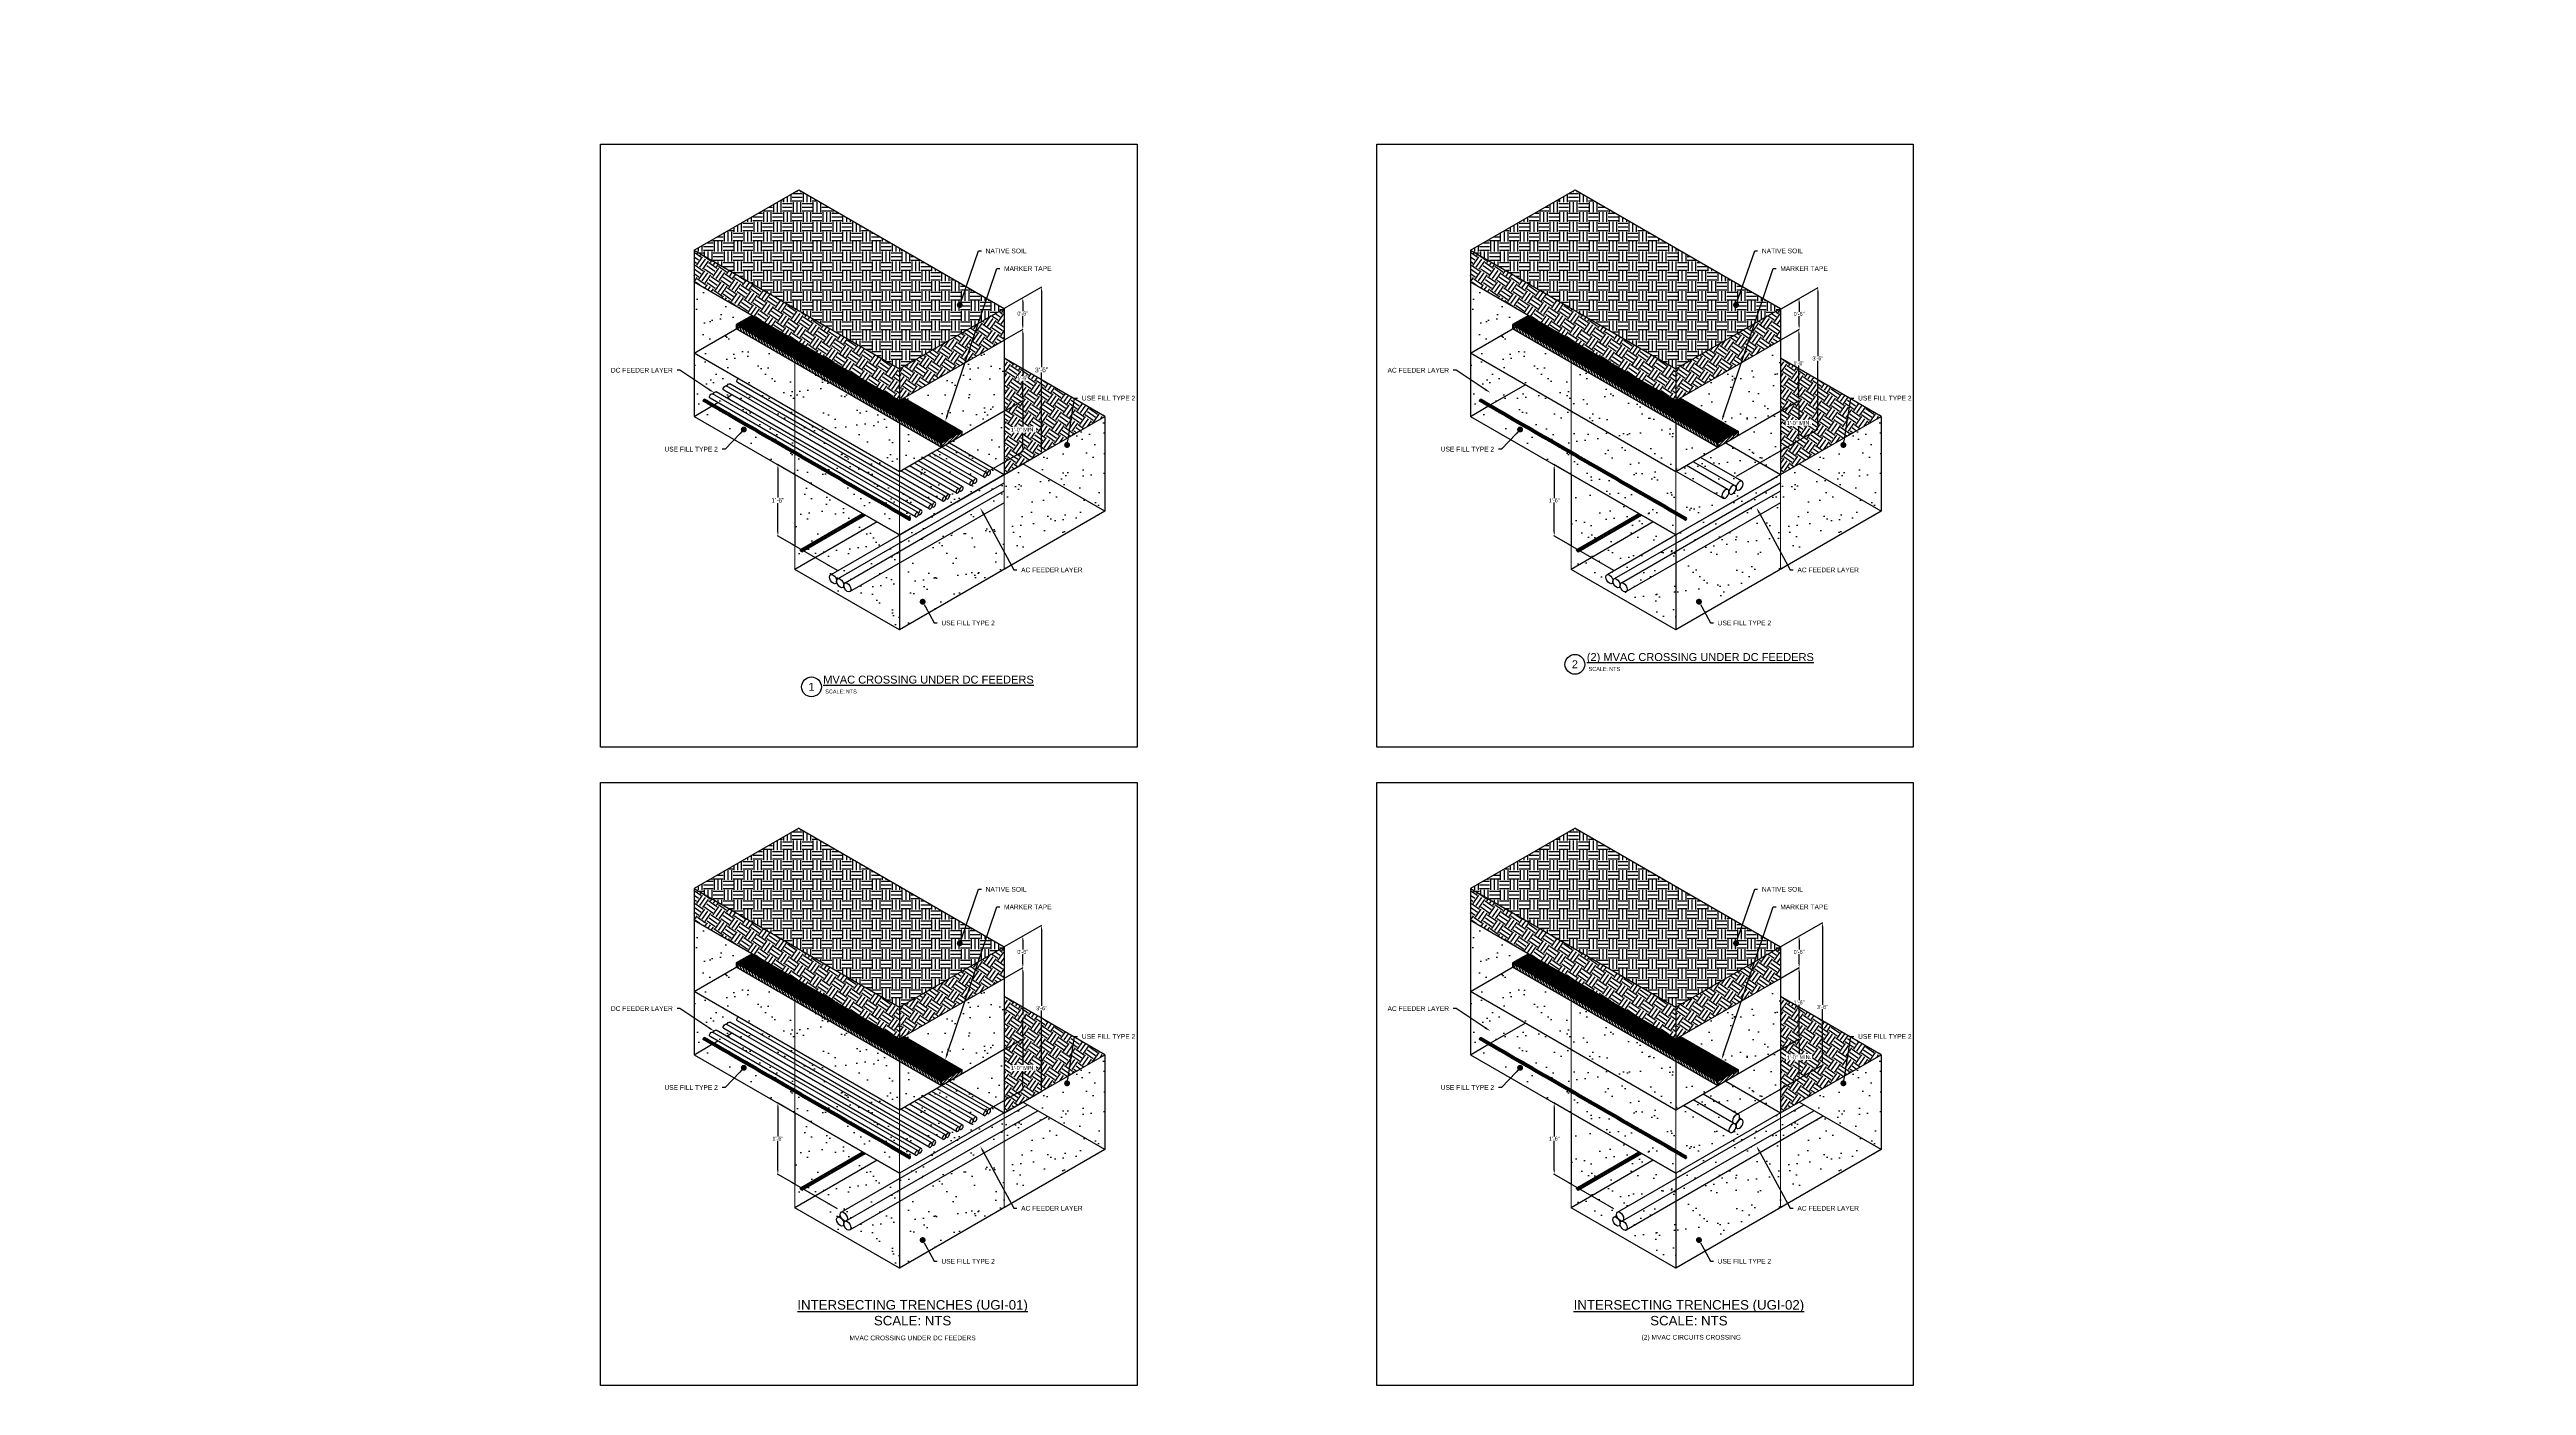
# Model space of a CAD drawing. Header units: feet. Extents: x -17 to 1425, y -283 to 55.
# Drawn here: x 799 to 1425, y -283 to 55 of the extents above.
import ezdxf
from ezdxf import colors
from ezdxf.entities.mleader import LeaderData, LeaderLine
from ezdxf.enums import TextEntityAlignment as Align
from ezdxf.math import Vec2, Vec3

# ---------------------------------------------------------------- set-up
doc = ezdxf.new("R2010")
doc.units = ezdxf.units.FT
doc.header["$MEASUREMENT"] = 0
doc.set_wipeout_variables(frame=1)
for name, color, linetype in [('E-CABL-ACMV', 1, 'AC_CABLE'), ('E-CABL-HARN-CBHR', 2, 'Continuous'), ('E-CABL-UG2', 142, 'GROUND_WIRE_G2'), ('E-MRKR-TREN', 6, 'Continuous'), ('E-TREN', 3, 'Continuous'), ('E-TREN-HATCH', 254, 'Continuous'), ('G-ANNO-TEXT', 1, 'Continuous'), ('G-ANNO-TEXT @ 1', 1, 'Continuous'), ('G-DIMS', 7, 'Continuous'), ('text', 1, 'Continuous')]:
    doc.layers.add(name, color=color, linetype=linetype)
doc.layers.add('G-NPLT', color=67, linetype='Continuous', plot=False)
doc.styles.add('NEI-A', font='arial.ttf')
doc.styles.get("Standard").update_dxf_attribs({"font": 'arial.ttf'})
doc.linetypes.add('AC_CABLE', pattern='A,1,-0.2,["AC",Standard,S=0.1,R=0,X=-0.1,Y=-0.05],-0.2', length=1.4)
doc.linetypes.add('GROUND_WIRE_G2', pattern='A,1,-0.2,["G2",Standard,S=0.1,R=0,X=-0.1,Y=-0.05],-0.2', length=1.4)
doc.dimstyles.new('NEI-A', dxfattribs={"dimtxt": 0.1, "dimasz": 0.125, "dimexe": 0.0625, "dimexo": 0.0625, "dimgap": 0.0625, "dimtad": 0, "dimtih": 1, "dimtoh": 1, "dimdec": 4, "dimzin": 3, "dimdsep": 46, "dimlunit": 4, "dimtxsty": 'NEI-A', "dimcen": 0, "dimadec": 0, "dimazin": 0, "dimtfac": 0.75, "dimtdec": 4, "dimtofl": 0, "dimtmove": 0, "dimatfit": 3, "dimfxl": 1, "dimfrac": 1, "dimtolj": 1, "dimtzin": 0, "dimarcsym": 0})
pattern_1 = [(55, (-6082853.08, -2152592.9129), (-0.6139390198, 3.4818212016), [2.5, -2.5]), (55, (-6082853.848, -2152592.3751), (-0.6139390198, 3.4818212016), [2.5, -2.5]), (55, (-6082854.616, -2152591.8374), (-0.6139390198, 3.4818212016), [2.5, -2.5]), (145, (-6082854.6928, -2152591.4022), (-3.4818212016, -0.6139390198), [2.5, -2.5]), (145, (-6082854.155, -2152590.6342), (-3.4818212016, -0.6139390198), [2.5, -2.5]), (145, (-6082853.6173, -2152589.8663), (-3.4818212016, -0.6139390198), [2.5, -2.5])]
pattern_2 = [(37.5, (-6082853.08, -2152592.913), (-0.2519734324, 7.707295076), [0, -6.08, 0, -6.8, 0, -6.5]), (7.5, (-6082853.08, -2152592.913), (7.079106821, 11.288584261), [0, -3.28, 0, -5.48, 0, -2.1]), (327.5, (-6082858, -2152592.913), (12.456567447, 0.022636214), [0, -2, 0, -7.2, 0, -9.4]), (317.5, (-6082858, -2152592.913), (12.024506418, 3.51070226), [0, -1, 0, -4.72, 0, -5.4])]
pattern_3 = [(55, (-6082656.7526, -2152592.9129), (-0.6139390198, 3.4818212016), [2.5, -2.5]), (55, (-6082657.5206, -2152592.3751), (-0.6139390198, 3.4818212016), [2.5, -2.5]), (55, (-6082658.2885, -2152591.8374), (-0.6139390198, 3.4818212016), [2.5, -2.5]), (145, (-6082658.3653, -2152591.4022), (-3.4818212016, -0.6139390198), [2.5, -2.5]), (145, (-6082657.8275, -2152590.6342), (-3.4818212016, -0.6139390198), [2.5, -2.5]), (145, (-6082657.2898, -2152589.8663), (-3.4818212016, -0.6139390198), [2.5, -2.5])]
pattern_4 = [(37.5, (-6082656.7526, -2152592.913), (-0.2519734324, 7.707295076), [0, -6.08, 0, -6.8, 0, -6.5]), (7.5, (-6082656.753, -2152592.913), (7.079106821, 11.288584261), [0, -3.28, 0, -5.48, 0, -2.1]), (327.5, (-6082661.6726, -2152592.913), (12.456567447, 0.022636214), [0, -2, 0, -7.2, 0, -9.4]), (317.5, (-6082661.673, -2152592.913), (12.024506418, 3.51070226), [0, -1, 0, -4.72, 0, -5.4])]
pattern_5 = [(55, (-6082853.08, -2152754.352), (-0.6139390198, 3.4818212016), [2.5, -2.5]), (55, (-6082853.848, -2152753.8142), (-0.6139390198, 3.4818212016), [2.5, -2.5]), (55, (-6082854.616, -2152753.2765), (-0.6139390198, 3.4818212016), [2.5, -2.5]), (145, (-6082854.6928, -2152752.8413), (-3.4818212016, -0.6139390198), [2.5, -2.5]), (145, (-6082854.155, -2152752.0733), (-3.4818212016, -0.6139390198), [2.5, -2.5]), (145, (-6082853.6173, -2152751.3054), (-3.4818212016, -0.6139390198), [2.5, -2.5])]
pattern_6 = [(37.5, (-6082853.08, -2152754.352), (-0.2519734324, 7.707295076), [0, -6.08, 0, -6.8, 0, -6.5]), (7.5, (-6082853.08, -2152754.352), (7.079106821, 11.288584261), [0, -3.28, 0, -5.48, 0, -2.1]), (327.5, (-6082858, -2152754.352), (12.456567447, 0.022636214), [0, -2, 0, -7.2, 0, -9.4]), (317.5, (-6082858, -2152754.352), (12.024506418, 3.51070226), [0, -1, 0, -4.72, 0, -5.4])]
pattern_7 = [(55, (-6082656.7526, -2152754.352), (-0.6139390198, 3.4818212016), [2.5, -2.5]), (55, (-6082657.5206, -2152753.8142), (-0.6139390198, 3.4818212016), [2.5, -2.5]), (55, (-6082658.2885, -2152753.2765), (-0.6139390198, 3.4818212016), [2.5, -2.5]), (145, (-6082658.3653, -2152752.8413), (-3.4818212016, -0.6139390198), [2.5, -2.5]), (145, (-6082657.8275, -2152752.0733), (-3.4818212016, -0.6139390198), [2.5, -2.5]), (145, (-6082657.2898, -2152751.3054), (-3.4818212016, -0.6139390198), [2.5, -2.5])]
pattern_8 = [(37.5, (-6082656.7526, -2152754.352), (-0.2519734324, 7.707295076), [0, -6.08, 0, -6.8, 0, -6.5]), (7.5, (-6082656.753, -2152754.352), (7.079106821, 11.288584261), [0, -3.28, 0, -5.48, 0, -2.1]), (327.5, (-6082661.6726, -2152754.352), (12.456567447, 0.022636214), [0, -2, 0, -7.2, 0, -9.4]), (317.5, (-6082661.673, -2152754.352), (12.024506418, 3.51070226), [0, -1, 0, -4.72, 0, -5.4])]

# ---------------------------------------------------------------- blocks, each defined once
blk = doc.blocks.new('*D14')
at = {"layer": 'Defpoints', "color": 0, "transparency": 16777216}
for p in [(987.55, -52.12), (983.27, -67.65), (987.55, -70.12)]:
    blk.add_point(p, dxfattribs=at)
at = {"layer": 'text', "color": 0, "lineweight": -2, "transparency": 16777216}
for p, q in [((987.49, -52.08), (983.21, -49.61)), ((983.27, -50.65), (983.27, -57.97)), ((983.27, -66.65), (983.27, -59.32)), ((987.49, -70.08), (983.21, -67.61))]:
    blk.add_line(p, q, dxfattribs=at)
at = {"layer": 'text', "color": 0, "transparency": 16777216}
for points in [[(983.1, -50.65), (983.44, -50.65), (983.27, -49.65)], [(983.1, -66.65), (983.44, -66.65), (983.27, -67.65)]]:
    blk.add_solid(points, dxfattribs=at)
at = {"layer": 'text', "color": 0, "transparency": 16777216, "insert": (983.27, -58.65), "char_height": 1, "attachment_point": 5, "rotation": 1, "style": 'NEI-A'}
blk.add_mtext('\\A1;{\\H1.2x;1\'-6"}', dxfattribs=at)
blk = doc.blocks.new('*D15')
at = {"layer": 'Defpoints', "color": 0, "transparency": 16777216}
for p in [(1040.51, -10.12), (1040.51, -18.12), (1045.21, -15.41)]:
    blk.add_point(p, dxfattribs=at)
at = {"layer": 'text', "color": 0, "lineweight": -2, "transparency": 16777216}
for p, q in [((1040.58, -10.08), (1045.27, -7.37)), ((1045.21, -8.41), (1045.21, -10.83)), ((1045.21, -14.41), (1045.21, -11.98)), ((1040.58, -18.08), (1045.27, -15.37))]:
    blk.add_line(p, q, dxfattribs=at)
at = {"layer": 'text', "color": 0, "transparency": 16777216}
for points in [[(1045.04, -8.41), (1045.38, -8.41), (1045.21, -7.41)], [(1045.04, -14.41), (1045.38, -14.41), (1045.21, -15.41)]]:
    blk.add_solid(points, dxfattribs=at)
at = {"layer": 'text', "color": 0, "transparency": 16777216, "insert": (1045.21, -11.41), "char_height": 1, "attachment_point": 5, "rotation": 1, "style": 'NEI-A'}
blk.add_mtext('\\A1;0\'-6"', dxfattribs=at)
blk = doc.blocks.new('*D16')
at = {"layer": 'Defpoints', "color": 0, "transparency": 16777216}
for p in [(1040.51, -10.12), (1049.96, -46.67), (1040.51, -52.12)]:
    blk.add_point(p, dxfattribs=at)
at = {"layer": 'text', "color": 0, "lineweight": -2, "transparency": 16777216}
for p, q in [((1040.58, -10.08), (1050.02, -4.63)), ((1049.96, -5.67), (1049.96, -24.99)), ((1049.96, -45.67), (1049.96, -26.34)), ((1040.58, -52.08), (1050.02, -46.63))]:
    blk.add_line(p, q, dxfattribs=at)
at = {"layer": 'text', "color": 0, "transparency": 16777216}
for points in [[(1049.79, -5.67), (1050.12, -5.67), (1049.96, -4.67)], [(1049.79, -45.67), (1050.12, -45.67), (1049.96, -46.67)]]:
    blk.add_solid(points, dxfattribs=at)
at = {"layer": 'text', "color": 0, "transparency": 16777216, "insert": (1049.96, -25.67), "char_height": 1, "attachment_point": 5, "rotation": 1, "style": 'NEI-A'}
blk.add_mtext('\\A1;{\\H1.2x;3\'-6"}', dxfattribs=at)
blk = doc.blocks.new('*D10')
at = {"layer": 'Defpoints', "color": 0, "transparency": 16777216}
for p in [(1183.88, -52.12), (1179.6, -67.65), (1183.88, -70.12)]:
    blk.add_point(p, dxfattribs=at)
at = {"layer": 'text', "color": 0, "lineweight": -2, "transparency": 16777216}
for p, q in [((1183.82, -52.08), (1179.54, -49.61)), ((1179.6, -50.65), (1179.6, -58.07)), ((1179.6, -66.65), (1179.6, -59.22)), ((1183.82, -70.08), (1179.54, -67.61))]:
    blk.add_line(p, q, dxfattribs=at)
at = {"layer": 'text', "color": 0, "transparency": 16777216}
for points in [[(1179.43, -50.65), (1179.77, -50.65), (1179.6, -49.65)], [(1179.43, -66.65), (1179.77, -66.65), (1179.6, -67.65)]]:
    blk.add_solid(points, dxfattribs=at)
at = {"layer": 'text', "color": 0, "transparency": 16777216, "insert": (1179.6, -58.65), "char_height": 1, "attachment_point": 5, "rotation": 1, "style": 'NEI-A'}
blk.add_mtext('\\A1;1\'-6"', dxfattribs=at)
blk = doc.blocks.new('*D11')
at = {"layer": 'Defpoints', "color": 0, "transparency": 16777216}
for p in [(1236.93, -10.26), (1236.84, -18.12), (1241.54, -15.41)]:
    blk.add_point(p, dxfattribs=at)
at = {"layer": 'text', "color": 0, "lineweight": -2, "transparency": 16777216}
for p, q in [((1237, -10.22), (1241.6, -7.56)), ((1241.54, -8.6), (1241.54, -10.93)), ((1241.54, -14.41), (1241.54, -12.08)), ((1236.9, -18.08), (1241.6, -15.37))]:
    blk.add_line(p, q, dxfattribs=at)
at = {"layer": 'text', "color": 0, "transparency": 16777216}
for points in [[(1241.37, -8.6), (1241.7, -8.6), (1241.54, -7.6)], [(1241.37, -14.41), (1241.7, -14.41), (1241.54, -15.41)]]:
    blk.add_solid(points, dxfattribs=at)
at = {"layer": 'text', "color": 0, "transparency": 16777216, "insert": (1241.54, -11.5), "char_height": 1, "attachment_point": 5, "rotation": 1, "style": 'NEI-A'}
blk.add_mtext('\\A1;0\'-6"', dxfattribs=at)
blk = doc.blocks.new('*D12')
at = {"layer": 'Defpoints', "color": 0, "transparency": 16777216}
for p in [(1236.94, -10.26), (1246.28, -40.67), (1225.64, -52.59)]:
    blk.add_point(p, dxfattribs=at)
at = {"layer": 'text', "color": 0, "lineweight": -2, "transparency": 16777216}
for p, q in [((1237, -10.22), (1246.35, -4.82)), ((1246.28, -5.86), (1246.28, -22.19)), ((1246.28, -39.67), (1246.28, -23.34)), ((1225.7, -52.55), (1246.35, -40.63))]:
    blk.add_line(p, q, dxfattribs=at)
at = {"layer": 'text', "color": 0, "transparency": 16777216}
for points in [[(1246.12, -5.86), (1246.45, -5.86), (1246.28, -4.86)], [(1246.12, -39.67), (1246.45, -39.67), (1246.28, -40.67)]]:
    blk.add_solid(points, dxfattribs=at)
at = {"layer": 'text', "color": 0, "transparency": 16777216, "insert": (1246.28, -22.76), "char_height": 1, "attachment_point": 5, "rotation": 1, "style": 'NEI-A'}
blk.add_mtext('\\A1;3\'-6"', dxfattribs=at)
blk = doc.blocks.new('*D13')
at = {"layer": 'Defpoints', "color": 0, "transparency": 16777216}
for p in [(1236.84, -18.12), (1241.47, -15.45), (1236.71, -36.2)]:
    blk.add_point(p, dxfattribs=at)
at = {"layer": 'text', "color": 0, "lineweight": -2, "transparency": 16777216}
for p, q in [((1236.9, -18.08), (1241.53, -15.41)), ((1241.47, -16.45), (1241.47, -23.43)), ((1241.47, -32.45), (1241.47, -24.57)), ((1236.77, -36.16), (1241.53, -33.41))]:
    blk.add_line(p, q, dxfattribs=at)
at = {"layer": 'text', "color": 0, "transparency": 16777216}
for points in [[(1241.3, -16.45), (1241.63, -16.45), (1241.47, -15.45)], [(1241.3, -32.45), (1241.63, -32.45), (1241.47, -33.45)]]:
    blk.add_solid(points, dxfattribs=at)
at = {"layer": 'text', "color": 0, "transparency": 16777216, "insert": (1241.47, -24), "char_height": 1, "attachment_point": 5, "rotation": 1, "style": 'NEI-A'}
blk.add_mtext('\\A1;1\'-6"', dxfattribs=at)
blk = doc.blocks.new('*D5')
at = {"layer": 'Defpoints', "color": 0, "transparency": 16777216}
for p in [(987.55, -213.56), (983.27, -229.09), (987.55, -231.56)]:
    blk.add_point(p, dxfattribs=at)
at = {"layer": 'text', "color": 0, "lineweight": -2, "transparency": 16777216}
for p, q in [((987.49, -213.52), (983.21, -211.05)), ((983.27, -212.09), (983.27, -219.51)), ((983.27, -228.09), (983.27, -220.66)), ((987.49, -231.52), (983.21, -229.05))]:
    blk.add_line(p, q, dxfattribs=at)
at = {"layer": 'text', "color": 0, "transparency": 16777216}
for points in [[(983.1, -212.09), (983.44, -212.09), (983.27, -211.09)], [(983.1, -228.09), (983.44, -228.09), (983.27, -229.09)]]:
    blk.add_solid(points, dxfattribs=at)
at = {"layer": 'text', "color": 0, "transparency": 16777216, "insert": (983.27, -220.09), "char_height": 1, "attachment_point": 5, "rotation": 1, "style": 'NEI-A'}
blk.add_mtext('\\A1;1\'-6"', dxfattribs=at)
blk = doc.blocks.new('*D6')
at = {"layer": 'Defpoints', "color": 0, "transparency": 16777216}
for p in [(1040.38, -197.64), (1045.21, -194.85), (1036.46, -212.75)]:
    blk.add_point(p, dxfattribs=at)
at = {"layer": 'text', "color": 0, "lineweight": -2, "transparency": 16777216}
for p, q in [((1040.44, -197.6), (1045.27, -194.81)), ((1045.21, -195.85), (1045.21, -201.63)), ((1045.21, -206.7), (1045.21, -202.78)), ((1036.53, -212.72), (1045.27, -207.67))]:
    blk.add_line(p, q, dxfattribs=at)
at = {"layer": 'text', "color": 0, "transparency": 16777216}
for points in [[(1045.04, -195.85), (1045.38, -195.85), (1045.21, -194.85)], [(1045.04, -206.7), (1045.38, -206.7), (1045.21, -207.7)]]:
    blk.add_solid(points, dxfattribs=at)
at = {"layer": 'text', "color": 0, "transparency": 16777216, "insert": (1045.21, -202.21), "char_height": 1, "attachment_point": 5, "rotation": 1, "style": 'NEI-A', "bg_fill": 3, "box_fill_scale": 1.25, "bg_fill_color": 256, "bg_fill_true_color": 13158600, "bg_fill_transparency": 0}
blk.add_mtext('\\A1;1\'-0" MIN.', dxfattribs=at)
blk = doc.blocks.new('*D7')
at = {"layer": 'Defpoints', "color": 0, "transparency": 16777216}
for p in [(1040.51, -171.56), (1040.51, -179.56), (1045.21, -176.85)]:
    blk.add_point(p, dxfattribs=at)
at = {"layer": 'text', "color": 0, "lineweight": -2, "transparency": 16777216}
for p, q in [((1040.58, -171.52), (1045.27, -168.81)), ((1045.21, -169.85), (1045.21, -172.27)), ((1045.21, -175.85), (1045.21, -173.42)), ((1040.58, -179.52), (1045.27, -176.81))]:
    blk.add_line(p, q, dxfattribs=at)
at = {"layer": 'text', "color": 0, "transparency": 16777216}
for points in [[(1045.04, -169.85), (1045.38, -169.85), (1045.21, -168.85)], [(1045.04, -175.85), (1045.38, -175.85), (1045.21, -176.85)]]:
    blk.add_solid(points, dxfattribs=at)
at = {"layer": 'text', "color": 0, "transparency": 16777216, "insert": (1045.21, -172.85), "char_height": 1, "attachment_point": 5, "rotation": 1, "style": 'NEI-A'}
blk.add_mtext('\\A1;0\'-6"', dxfattribs=at)
blk = doc.blocks.new('*D8')
at = {"layer": 'Defpoints', "color": 0, "transparency": 16777216}
for p in [(1040.51, -171.56), (1049.96, -208.11), (1040.51, -213.56)]:
    blk.add_point(p, dxfattribs=at)
at = {"layer": 'text', "color": 0, "lineweight": -2, "transparency": 16777216}
for p, q in [((1040.58, -171.52), (1050.02, -166.07)), ((1049.96, -167.11), (1049.96, -186.53)), ((1049.96, -207.11), (1049.96, -187.68)), ((1040.58, -213.52), (1050.02, -208.07))]:
    blk.add_line(p, q, dxfattribs=at)
at = {"layer": 'text', "color": 0, "transparency": 16777216}
for points in [[(1049.79, -167.11), (1050.12, -167.11), (1049.96, -166.11)], [(1049.79, -207.11), (1050.12, -207.11), (1049.96, -208.11)]]:
    blk.add_solid(points, dxfattribs=at)
at = {"layer": 'text', "color": 0, "transparency": 16777216, "insert": (1049.96, -187.11), "char_height": 1, "attachment_point": 5, "rotation": 1, "style": 'NEI-A'}
blk.add_mtext('\\A1;3\'-6"', dxfattribs=at)
blk = doc.blocks.new('*D9')
at = {"layer": 'Defpoints', "color": 0, "transparency": 16777216}
for p in [(1040.51, -179.56), (1045.21, -176.85), (1040.38, -197.64)]:
    blk.add_point(p, dxfattribs=at)
at = {"layer": 'text', "color": 0, "lineweight": -2, "transparency": 16777216}
for p, q in [((1040.58, -179.52), (1045.27, -176.81)), ((1045.21, -177.85), (1045.21, -188.68)), ((1045.21, -193.85), (1045.21, -189.82)), ((1040.44, -197.6), (1045.27, -194.81))]:
    blk.add_line(p, q, dxfattribs=at)
at = {"layer": 'text', "color": 0, "transparency": 16777216}
for points in [[(1045.04, -177.85), (1045.38, -177.85), (1045.21, -176.85)], [(1045.04, -193.85), (1045.38, -193.85), (1045.21, -194.85)]]:
    blk.add_solid(points, dxfattribs=at)
at = {"layer": 'text', "color": 0, "transparency": 16777216, "insert": (1045.21, -189.25), "char_height": 1, "attachment_point": 5, "rotation": 1, "style": 'NEI-A'}
blk.add_mtext('\\A1;1\'-6"', dxfattribs=at)
blk = doc.blocks.new('*D17')
at = {"layer": 'Defpoints', "color": 0, "transparency": 16777216}
for p in [(1183.88, -213.56), (1179.6, -229.09), (1183.88, -231.56)]:
    blk.add_point(p, dxfattribs=at)
at = {"layer": 'text', "color": 0, "lineweight": -2, "transparency": 16777216}
for p, q in [((1183.82, -213.52), (1179.54, -211.05)), ((1179.6, -212.09), (1179.6, -219.51)), ((1179.6, -228.09), (1179.6, -220.66)), ((1183.82, -231.52), (1179.54, -229.05))]:
    blk.add_line(p, q, dxfattribs=at)
at = {"layer": 'text', "color": 0, "transparency": 16777216}
for points in [[(1179.43, -212.09), (1179.77, -212.09), (1179.6, -211.09)], [(1179.43, -228.09), (1179.77, -228.09), (1179.6, -229.09)]]:
    blk.add_solid(points, dxfattribs=at)
at = {"layer": 'text', "color": 0, "transparency": 16777216, "insert": (1179.6, -220.09), "char_height": 1, "attachment_point": 5, "rotation": 1, "style": 'NEI-A'}
blk.add_mtext('\\A1;1\'-6"', dxfattribs=at)
blk = doc.blocks.new('*D18')
at = {"layer": 'Defpoints', "color": 0, "transparency": 16777216}
for p in [(1236.84, -171.56), (1236.84, -179.56), (1241.54, -176.85)]:
    blk.add_point(p, dxfattribs=at)
at = {"layer": 'text', "color": 0, "lineweight": -2, "transparency": 16777216}
for p, q in [((1236.9, -171.52), (1241.6, -168.81)), ((1241.54, -169.85), (1241.54, -172.27)), ((1241.54, -175.85), (1241.54, -173.42)), ((1236.9, -179.52), (1241.6, -176.81))]:
    blk.add_line(p, q, dxfattribs=at)
at = {"layer": 'text', "color": 0, "transparency": 16777216}
for points in [[(1241.37, -169.85), (1241.7, -169.85), (1241.54, -168.85)], [(1241.37, -175.85), (1241.7, -175.85), (1241.54, -176.85)]]:
    blk.add_solid(points, dxfattribs=at)
at = {"layer": 'text', "color": 0, "transparency": 16777216, "insert": (1241.54, -172.85), "char_height": 1, "attachment_point": 5, "rotation": 1, "style": 'NEI-A'}
blk.add_mtext('\\A1;0\'-6"', dxfattribs=at)
blk = doc.blocks.new('*D19')
at = {"layer": 'Defpoints', "color": 0, "transparency": 16777216}
for p in [(1236.84, -179.56), (1241.53, -176.85), (1236.71, -197.64)]:
    blk.add_point(p, dxfattribs=at)
at = {"layer": 'text', "color": 0, "lineweight": -2, "transparency": 16777216}
for p, q in [((1236.9, -179.52), (1241.59, -176.81)), ((1241.53, -177.85), (1241.53, -185.05)), ((1241.53, -193.85), (1241.53, -186.2)), ((1236.77, -197.6), (1241.59, -194.81))]:
    blk.add_line(p, q, dxfattribs=at)
at = {"layer": 'text', "color": 0, "transparency": 16777216}
for points in [[(1241.36, -177.85), (1241.7, -177.85), (1241.53, -176.85)], [(1241.36, -193.85), (1241.7, -193.85), (1241.53, -194.85)]]:
    blk.add_solid(points, dxfattribs=at)
at = {"layer": 'text', "color": 0, "transparency": 16777216, "insert": (1241.53, -185.63), "char_height": 1, "attachment_point": 5, "rotation": 1, "style": 'NEI-A'}
blk.add_mtext('\\A1;1\'-6"', dxfattribs=at)
blk = doc.blocks.new('*D20')
at = {"layer": 'Defpoints', "color": 0, "transparency": 16777216}
for p in [(1235.27, -172.47), (1247.45, -201.46), (1225.66, -214.04)]:
    blk.add_point(p, dxfattribs=at)
at = {"layer": 'text', "color": 0, "lineweight": -2, "transparency": 16777216}
for p, q in [((1235.33, -172.43), (1247.51, -165.4)), ((1247.45, -166.43), (1247.45, -186.22)), ((1247.45, -200.46), (1247.45, -187.37)), ((1225.72, -214), (1247.51, -201.42))]:
    blk.add_line(p, q, dxfattribs=at)
at = {"layer": 'text', "color": 0, "transparency": 16777216}
for points in [[(1247.28, -166.43), (1247.62, -166.43), (1247.45, -165.43)], [(1247.28, -200.46), (1247.62, -200.46), (1247.45, -201.46)]]:
    blk.add_solid(points, dxfattribs=at)
at = {"layer": 'text', "color": 0, "transparency": 16777216, "insert": (1247.45, -186.79), "char_height": 1, "attachment_point": 5, "rotation": 1, "style": 'NEI-A'}
blk.add_mtext('\\A1;3\'-6"', dxfattribs=at)
blk = doc.blocks.new('DETAIL_TITLE')
blk.add_circle((0.592, -0.513), 0.25)
at = {"style": 'NEI-A', "flags": 8}
blk.add_attdef('#', text='', height=0.2, dxfattribs=at).set_placement((0.592, -0.511), align=Align.MIDDLE_CENTER)
at = {"style": 'NEI-A'}
blk.add_attdef('DETAIL_TITLE_001', (0.91, -0.485), '', height=0.2, dxfattribs=at)
for tag, p in [('SCALE:', (0.939, -0.738)), ('1"_=_', (1.547, -0.738))]:
    blk.add_attdef(tag, text='', height=0.1, dxfattribs=at).set_placement(p, align=Align.BOTTOM_LEFT)
blk = doc.blocks.new('_Dot')
at = {"color": 0, "linetype": 'ByBlock', "lineweight": -2}
blk.add_line((-0.5, 0), (-1, 0), dxfattribs=at)
at = {"color": 0, "linetype": 'ByBlock', "const_width": 0.5}
blk.add_lwpolyline([(-0.25, 0, 1), (0.25, 0, 1)], format="xyb", close=True, dxfattribs=at)
blk = doc.blocks.new('*D21')
at = {"layer": 'Defpoints', "color": 0, "transparency": 16777216}
for p in [(1040.51, -18.12), (1045.21, -15.41), (1040.38, -36.2)]:
    blk.add_point(p, dxfattribs=at)
at = {"layer": 'text', "color": 0, "lineweight": -2, "transparency": 16777216}
for p, q in [((1040.58, -18.08), (1045.27, -15.37)), ((1045.21, -16.41), (1045.21, -27.24)), ((1045.21, -32.41), (1045.21, -28.39)), ((1040.44, -36.16), (1045.27, -33.37))]:
    blk.add_line(p, q, dxfattribs=at)
at = {"layer": 'text', "color": 0, "transparency": 16777216}
for points in [[(1045.04, -16.41), (1045.38, -16.41), (1045.21, -15.41)], [(1045.04, -32.41), (1045.38, -32.41), (1045.21, -33.41)]]:
    blk.add_solid(points, dxfattribs=at)
at = {"layer": 'text', "color": 0, "transparency": 16777216, "insert": (1045.21, -27.81), "char_height": 1, "attachment_point": 5, "rotation": 1, "style": 'NEI-A'}
blk.add_mtext('\\A1;1\'-6"', dxfattribs=at)
blk = doc.blocks.new('*D22')
at = {"layer": 'Defpoints', "color": 0, "transparency": 16777216}
for p in [(1040.38, -36.2), (1045.21, -33.41), (1036.46, -51.31)]:
    blk.add_point(p, dxfattribs=at)
at = {"layer": 'text', "color": 0, "lineweight": -2, "transparency": 16777216}
for p, q in [((1040.44, -36.16), (1045.27, -33.37)), ((1045.21, -34.41), (1045.21, -40.19)), ((1045.21, -45.26), (1045.21, -41.34)), ((1036.53, -51.28), (1045.27, -46.23))]:
    blk.add_line(p, q, dxfattribs=at)
at = {"layer": 'text', "color": 0, "transparency": 16777216}
for points in [[(1045.04, -34.41), (1045.38, -34.41), (1045.21, -33.41)], [(1045.04, -45.26), (1045.38, -45.26), (1045.21, -46.26)]]:
    blk.add_solid(points, dxfattribs=at)
at = {"layer": 'text', "color": 0, "transparency": 16777216, "insert": (1045.21, -40.77), "char_height": 1, "attachment_point": 5, "rotation": 1, "style": 'NEI-A', "bg_fill": 3, "box_fill_scale": 1.25, "bg_fill_color": 256, "bg_fill_true_color": 13158600, "bg_fill_transparency": 0}
blk.add_mtext('\\A1;1\'-0" MIN.', dxfattribs=at)
blk = doc.blocks.new('*D23')
at = {"layer": 'Defpoints', "color": 0, "transparency": 16777216}
for p in [(1241.53, -194.85), (1225.66, -214.04)]:
    blk.add_point(p, dxfattribs=at)
at = {"layer": 'text', "color": 0, "lineweight": -2, "transparency": 16777216}
for p, q in [((1236.77, -197.6), (1241.59, -194.81)), ((1241.53, -195.85), (1241.53, -198.93)), ((1241.53, -203.87), (1241.53, -200.08)), ((1225.72, -214), (1241.59, -204.84))]:
    blk.add_line(p, q, dxfattribs=at)
at = {"layer": 'text', "color": 0, "transparency": 16777216}
for points in [[(1241.36, -195.85), (1241.7, -195.85), (1241.53, -194.85)], [(1241.36, -203.87), (1241.7, -203.87), (1241.53, -204.87)]]:
    blk.add_solid(points, dxfattribs=at)
at = {"layer": 'text', "color": 0, "transparency": 16777216, "insert": (1241.53, -199.5), "char_height": 1, "attachment_point": 5, "rotation": 1, "style": 'NEI-A', "bg_fill": 3, "box_fill_scale": 1.25, "bg_fill_color": 256, "bg_fill_true_color": 13158600, "bg_fill_transparency": 0}
blk.add_mtext('\\A1;1\'-0" MIN.', dxfattribs=at)
at = {"layer": 'Defpoints', "color": 0, "transparency": 16777216}
blk.add_point((1236.71, -197.64), dxfattribs=at)
blk = doc.blocks.new('*D24')
at = {"layer": 'Defpoints', "color": 0, "transparency": 16777216}
for p in [(1241.47, -33.45), (1225.64, -52.59)]:
    blk.add_point(p, dxfattribs=at)
at = {"layer": 'text', "color": 0, "lineweight": -2, "transparency": 16777216}
for p, q in [((1236.77, -36.16), (1241.53, -33.41)), ((1241.47, -34.45), (1241.47, -38.51)), ((1225.7, -52.55), (1241.53, -43.41)), ((1241.47, -42.45), (1241.47, -39.66))]:
    blk.add_line(p, q, dxfattribs=at)
at = {"layer": 'text', "color": 0, "transparency": 16777216}
for points in [[(1241.3, -34.45), (1241.64, -34.45), (1241.47, -33.45)], [(1241.3, -42.45), (1241.64, -42.45), (1241.47, -43.45)]]:
    blk.add_solid(points, dxfattribs=at)
at = {"layer": 'text', "color": 0, "transparency": 16777216, "insert": (1241.47, -39.08), "char_height": 1, "attachment_point": 5, "rotation": 1, "style": 'NEI-A', "bg_fill": 3, "box_fill_scale": 1.25, "bg_fill_color": 256, "bg_fill_true_color": 13158600, "bg_fill_transparency": 0}
blk.add_mtext('\\A1;1\'-0" MIN.', dxfattribs=at)
at = {"layer": 'Defpoints', "color": 0, "transparency": 16777216}
blk.add_point((1236.71, -36.2), dxfattribs=at)

msp = doc.modelspace()

# ---------------------------------------------------------------- hatches: boundary and pattern name
at = {"layer": 'E-CABL-UG2', "linetype": 'Continuous'}
h = msp.add_hatch(dxfattribs=at)
h.set_pattern_fill('ANSI31', color=256, scale=0.166667, angle=90)
h.set_pattern_definition([(135, (-506010.929198, -179322.520976), (-0.0147313912747, -0.0147313912747), [])])
h.paths.add_polyline_path([(978.11455, 55.13326), (978.11476, 55.1331), (978.11523, 55.13283)])
h.paths.add_polyline_path([(978.10932, 55.1448), (978.10934, 55.14423), (978.1094, 55.1437)])
h.paths.add_polyline_path([(978.13776, 55.18376), (978.1373, 55.1837), (978.13821, 55.18376)])
h.paths.add_polyline_path([(978.13954, 55.18376), (978.13909, 55.18376), (978.13996, 55.18369)])
h.paths.add_polyline_path([(978.10932, 55.1471), (978.10929, 55.1465), (978.1093, 55.14594)])
h.paths.add_polyline_path([(978.10952, 55.14263), (978.10958, 55.1421), (978.10969, 55.1416)])
h.paths.add_polyline_path([(978.13591, 55.18352), (978.13543, 55.18339), (978.13637, 55.18358)])
h.paths.add_polyline_path([(978.14122, 55.1835), (978.1408, 55.18356), (978.14161, 55.18337)])
h.paths.add_polyline_path([(978.10952, 55.14949), (978.10943, 55.14888), (978.1094, 55.14828)])
h.paths.add_polyline_path([(978.10991, 55.1406), (978.11002, 55.14011), (978.11017, 55.13965)])
h.paths.add_polyline_path([(978.13399, 55.18302), (978.1335, 55.18284), (978.13447, 55.18315)])
h.paths.add_polyline_path([(978.14302, 55.18291), (978.14239, 55.18312), (978.14315, 55.1828), (978.14387, 55.18243)])
h.paths.add_polyline_path([(978.13203, 55.18228), (978.13153, 55.18204), (978.13252, 55.18247)])
h.paths.add_polyline_path([(978.11048, 55.13874), (978.11064, 55.13829), (978.11084, 55.13788)])
h.paths.add_polyline_path([(978.13005, 55.18131), (978.12955, 55.18101), (978.13054, 55.18155)])
h.paths.add_polyline_path([(978.11124, 55.13706), (978.11145, 55.13665), (978.11169, 55.13629)])
h.paths.add_polyline_path([(978.12806, 55.1801), (978.12756, 55.17975), (978.12855, 55.1804)])
h.paths.add_polyline_path([(978.11218, 55.13558), (978.11243, 55.13522), (978.11271, 55.13492)])
h.paths.add_polyline_path([(978.12608, 55.17868), (978.1256, 55.17828), (978.12658, 55.17904)])
h.paths.add_polyline_path([(978.11329, 55.13431), (978.11357, 55.134), (978.1139, 55.13376)])
h.paths.add_polyline_path([(978.12414, 55.17706), (978.12367, 55.17661), (978.12463, 55.17747)])
h = msp.add_hatch(dxfattribs=at)
h.set_pattern_fill('ANSI31', color=256, scale=0.166667, angle=90)
h.set_pattern_definition([(135, (-506010.793738, -179322.429492), (-0.0147313912747, -0.0147313912747), [])])
h.paths.add_polyline_path([(978.25001, 55.22475), (978.25022, 55.22458), (978.25069, 55.22431)])
h.paths.add_polyline_path([(978.27848, 55.2744), (978.27785, 55.2746), (978.27861, 55.27428), (978.27933, 55.27391)])
h = msp.add_hatch(dxfattribs=at)
h.set_pattern_fill('ANSI31', color=256, scale=0.166667, angle=90)
h.set_pattern_definition([(135, (-506010.726008, -179322.38375), (-0.0147313912747, -0.0147313912747), [])])
h.paths.add_polyline_path([(978.34621, 55.32014), (978.34558, 55.32034), (978.34634, 55.32003), (978.34706, 55.31965)])
h.paths.add_polyline_path([(978.31774, 55.27049), (978.31795, 55.27032), (978.31842, 55.27005)])
h = msp.add_hatch(dxfattribs=at)
h.set_pattern_fill('ANSI31', color=256, scale=0.166667, angle=90)
h.set_pattern_definition([(135, (-506010.658278, -179322.338008), (-0.0147313912747, -0.0147313912747), [])])
h.paths.add_polyline_path([(978.41394, 55.36588), (978.41331, 55.36608), (978.41407, 55.36577), (978.41479, 55.36539)])
h.paths.add_polyline_path([(978.38547, 55.31623), (978.38568, 55.31607), (978.38615, 55.31579)])
h = msp.add_hatch(dxfattribs=at)
h.set_pattern_fill('ANSI31', color=256, scale=2, angle=90)
h.set_pattern_definition([(135, (-6082852.10724, -2152595.49816), (-0.176776695297, -0.176776695297), [])])
edge = h.paths.add_edge_path()
edge.add_ellipse((1016.59771, -63.35494), major_axis=(-0.17181, -0.29759), ratio=0.577350269, start_angle=180.00192629, end_angle=360, ccw=False)
edge.add_spline(control_points=[(1016.76953, -63.05735), (990.78876, -48.05735), (964.808, -33.05735)], knot_values=[4.141592654, 4.141592654, 4.141592654, 5.141592654, 5.141592654, 5.141592654], weights=[1, 1, 1], degree=2, periodic=0)
edge.add_spline(control_points=[(964.808, -33.05735), (964.63619, -32.95816), (964.46437, -33.25575)], knot_values=[2.570796327, 2.570796327, 2.570796327, 4.141592654, 4.141592654, 4.141592654], weights=[1, 0.707106781, 1], degree=2, periodic=0)
edge.add_spline(control_points=[(964.46437, -33.25575), (964.29256, -33.55334), (964.46437, -33.65253)], knot_values=[1, 1, 1, 2.570796327, 2.570796327, 2.570796327], weights=[1, 0.707106781, 1], degree=2, periodic=0)
edge.add_spline(control_points=[(964.46437, -33.65253), (990.44514, -48.65253), (1016.4259, -63.65253)], knot_values=[0, 0, 0, 1, 1, 1], weights=[1, 1, 1], degree=2, periodic=0)
h = msp.add_hatch(dxfattribs=at)
h.set_pattern_fill('ANSI31', color=256, scale=2, angle=90)
h.set_pattern_definition([(135, (-6082655.77974, -2152595.49816), (-0.176776695297, -0.176776695297), [])])
edge = h.paths.add_edge_path()
edge.add_ellipse((1212.92522, -63.35494), major_axis=(-0.17181, -0.29759), ratio=0.577350269, start_angle=180.00192629, end_angle=360, ccw=False)
edge.add_spline(control_points=[(1213.09703, -63.05735), (1187.11627, -48.05735), (1161.1355, -33.05735)], knot_values=[4.141592654, 4.141592654, 4.141592654, 5.141592654, 5.141592654, 5.141592654], weights=[1, 1, 1], degree=2, periodic=0)
edge.add_spline(control_points=[(1161.1355, -33.05735), (1160.96369, -32.95816), (1160.79188, -33.25575)], knot_values=[2.570796327, 2.570796327, 2.570796327, 4.141592654, 4.141592654, 4.141592654], weights=[1, 0.707106781, 1], degree=2, periodic=0)
edge.add_spline(control_points=[(1160.79188, -33.25575), (1160.62006, -33.55334), (1160.79188, -33.65253)], knot_values=[1, 1, 1, 2.570796327, 2.570796327, 2.570796327], weights=[1, 0.707106781, 1], degree=2, periodic=0)
edge.add_spline(control_points=[(1160.79188, -33.65253), (1186.77264, -48.65253), (1212.7534, -63.65253)], knot_values=[0, 0, 0, 1, 1, 1], weights=[1, 1, 1], degree=2, periodic=0)
h = msp.add_hatch(dxfattribs=at)
h.set_pattern_fill('ANSI31', color=256, scale=2, angle=150)
h.set_pattern_definition([(195, (-6082760.86236, -2152653.20384), (0.064704761276, -0.241481456572), [])])
edge = h.paths.add_edge_path()
edge.add_ellipse((989.19265, -71.34614), major_axis=(0.17181, -0.29759), ratio=0.577350269, start_angle=0, end_angle=360)
edge.add_line((989.36446, -71.64373), (1005.36771, -62.40424))
edge.add_line((1005.36771, -62.40424), (1004.68046, -62.00746))
edge.add_line((1004.68046, -62.00746), (989.02084, -71.04855))
h = msp.add_hatch(dxfattribs=at)
h.set_pattern_fill('ANSI31', color=256, scale=2, angle=150)
h.set_pattern_definition([(195, (-6082564.53485, -2152653.20384), (0.064704761276, -0.241481456572), [])])
edge = h.paths.add_edge_path()
edge.add_line((1201.69522, -62.40424), (1201.00796, -62.00746))
edge.add_line((1201.00796, -62.00746), (1185.39475, -71.02175))
edge.add_ellipse((1185.52015, -71.34614), major_axis=(0.17181, -0.29759), ratio=0.577350269, start_angle=0, end_angle=360)
edge.add_line((1185.7792, -71.59336), (1201.69522, -62.40424))
h = msp.add_hatch(dxfattribs=at)
h.set_pattern_fill('ANSI31', color=256, scale=2, angle=90)
h.set_pattern_definition([(135, (-6082852.10724, -2152756.93724), (-0.176776695297, -0.176776695297), [])])
edge = h.paths.add_edge_path()
edge.add_ellipse((1016.59771, -224.79403), major_axis=(-0.17181, -0.29759), ratio=0.577350269, start_angle=180.00192629, end_angle=360, ccw=False)
edge.add_spline(control_points=[(1016.76953, -224.49644), (990.78876, -209.49644), (964.808, -194.49644)], knot_values=[4.141592654, 4.141592654, 4.141592654, 5.141592654, 5.141592654, 5.141592654], weights=[1, 1, 1], degree=2, periodic=0)
edge.add_spline(control_points=[(964.808, -194.49644), (964.63619, -194.39724), (964.46437, -194.69483)], knot_values=[2.570796327, 2.570796327, 2.570796327, 4.141592654, 4.141592654, 4.141592654], weights=[1, 0.707106781, 1], degree=2, periodic=0)
edge.add_spline(control_points=[(964.46437, -194.69483), (964.29256, -194.99242), (964.46437, -195.09162)], knot_values=[1, 1, 1, 2.570796327, 2.570796327, 2.570796327], weights=[1, 0.707106781, 1], degree=2, periodic=0)
edge.add_spline(control_points=[(964.46437, -195.09162), (990.44514, -210.09162), (1016.4259, -225.09162)], knot_values=[0, 0, 0, 1, 1, 1], weights=[1, 1, 1], degree=2, periodic=0)
h = msp.add_hatch(dxfattribs=at)
h.set_pattern_fill('ANSI31', color=256, scale=2, angle=90)
h.set_pattern_definition([(135, (-6082655.77974, -2152756.93724), (-0.176776695297, -0.176776695297), [])])
edge = h.paths.add_edge_path()
edge.add_ellipse((1212.92522, -224.79403), major_axis=(-0.17181, -0.29759), ratio=0.577350269, start_angle=180.00192629, end_angle=360, ccw=False)
edge.add_spline(control_points=[(1213.09703, -224.49644), (1187.11627, -209.49644), (1161.1355, -194.49644)], knot_values=[4.141592654, 4.141592654, 4.141592654, 5.141592654, 5.141592654, 5.141592654], weights=[1, 1, 1], degree=2, periodic=0)
edge.add_spline(control_points=[(1161.1355, -194.49644), (1160.96369, -194.39724), (1160.79188, -194.69483)], knot_values=[2.570796327, 2.570796327, 2.570796327, 4.141592654, 4.141592654, 4.141592654], weights=[1, 0.707106781, 1], degree=2, periodic=0)
edge.add_spline(control_points=[(1160.79188, -194.69483), (1160.62006, -194.99242), (1160.79188, -195.09162)], knot_values=[1, 1, 1, 2.570796327, 2.570796327, 2.570796327], weights=[1, 0.707106781, 1], degree=2, periodic=0)
edge.add_spline(control_points=[(1160.79188, -195.09162), (1186.77264, -210.09162), (1212.7534, -225.09162)], knot_values=[0, 0, 0, 1, 1, 1], weights=[1, 1, 1], degree=2, periodic=0)
h = msp.add_hatch(dxfattribs=at)
h.set_pattern_fill('ANSI31', color=256, scale=2, angle=150)
h.set_pattern_definition([(195, (-6082760.86236, -2152814.64292), (0.064704761276, -0.241481456572), [])])
edge = h.paths.add_edge_path()
edge.add_ellipse((989.19265, -232.78522), major_axis=(0.17181, -0.29759), ratio=0.577350269, start_angle=0, end_angle=360)
edge.add_line((989.36446, -233.08281), (1005.36771, -223.84332))
edge.add_line((1005.36771, -223.84332), (1004.68046, -223.44654))
edge.add_line((1004.68046, -223.44654), (989.02084, -232.48763))
h = msp.add_hatch(dxfattribs=at)
h.set_pattern_fill('ANSI31', color=256, scale=2, angle=150)
h.set_pattern_definition([(195, (-6082564.53485, -2152814.64292), (0.064704761276, -0.241481456572), [])])
edge = h.paths.add_edge_path()
edge.add_line((1201.69522, -223.84332), (1201.00796, -223.44654))
edge.add_line((1201.00796, -223.44654), (1185.39475, -232.46083))
edge.add_ellipse((1185.52015, -232.78522), major_axis=(0.17181, -0.29759), ratio=0.577350269, start_angle=0, end_angle=360)
edge.add_line((1185.7792, -233.03244), (1201.69522, -223.84332))
at = {"layer": 'E-MRKR-TREN', "linetype": 'Continuous'}
h = msp.add_hatch(dxfattribs=at)
h.set_pattern_fill('ANSI31', color=256)
h.set_pattern_definition([(45, (-6082853.08011, -2152606.3529), (-0.0883883476483, 0.0883883476483), [])])
h.paths.add_polyline_path([(976.74283, -11.87766), (972.71405, -14.20368), (1014.71628, -38.45368), (1019.91243, -35.45368), (1015.25475, -32.76909), (1014.03385, -33.40764)])
h.paths.add_polyline_path([(1019.91243, -35.45368), (1014.71628, -38.45368), (1024.67557, -44.20368), (1029.87172, -41.20368)])
h = msp.add_hatch(dxfattribs=at)
h.set_pattern_fill('ANSI31', color=256)
h.set_pattern_definition([(45, (-6082656.7526, -2152606.3529), (-0.0883883476483, 0.0883883476483), [])])
h.paths.add_polyline_path([(1173.07033, -11.87766), (1169.04155, -14.20368), (1211.04378, -38.45368), (1216.23994, -35.45368), (1211.58226, -32.76909), (1210.36135, -33.40764)])
h.paths.add_polyline_path([(1216.23994, -35.45368), (1211.04378, -38.45368), (1221.00307, -44.20368), (1226.19923, -41.20368)])
at = {"layer": 'E-MRKR-TREN'}
h = msp.add_hatch(dxfattribs=at)
h.set_pattern_fill('ANSI31', color=256, scale=4, angle=70)
h.set_pattern_definition([(115, (-6082853.0801, -2152606.3529), (-0.45315389352, -0.21130913087), [])])
h.paths.add_polyline_path([(1024.67557, -45.20368), (1024.67557, -44.20368), (972.71405, -14.20368), (972.71405, -15.20368)])
h = msp.add_hatch(dxfattribs=at)
h.set_pattern_fill('ANSI31', color=256, scale=4, angle=70)
h.set_pattern_definition([(115, (-6082656.7526, -2152606.3529), (-0.45315389352, -0.21130913087), [])])
h.paths.add_polyline_path([(1221.00307, -45.20368), (1221.00307, -44.20368), (1169.04155, -14.20368), (1169.04155, -15.20368)])
h = msp.add_hatch(dxfattribs=at)
h.set_pattern_fill('ANSI31', color=256, scale=4)
h.set_pattern_definition([(45, (-6082853.0801, -2152606.3529), (-0.353553390593, 0.353553390593), [])])
h.paths.add_polyline_path([(1024.67557, -44.20368), (1024.67557, -45.20368), (1029.87172, -42.20368), (1029.87172, -41.20368)])
h = msp.add_hatch(dxfattribs=at)
h.set_pattern_fill('ANSI31', color=256, scale=4)
h.set_pattern_definition([(45, (-6082656.7526, -2152606.3529), (-0.353553390593, 0.353553390593), [])])
h.paths.add_polyline_path([(1221.00307, -44.20368), (1221.00307, -45.20368), (1226.19923, -42.20368), (1226.19923, -41.20368)])
at = {"layer": 'E-MRKR-TREN', "linetype": 'Continuous'}
h = msp.add_hatch(dxfattribs=at)
h.set_pattern_fill('ANSI31', color=256)
h.set_pattern_definition([(45, (-6082853.08011, -2152767.79199), (-0.0883883476483, 0.0883883476483), [])])
h.paths.add_polyline_path([(976.74283, -173.31674), (972.71405, -175.64276), (1014.71628, -199.89276), (1019.91243, -196.89276), (1015.25475, -194.20817), (1014.03385, -194.84672)])
h.paths.add_polyline_path([(1019.91243, -196.89276), (1014.71628, -199.89276), (1024.67557, -205.64276), (1029.87172, -202.64276)])
h = msp.add_hatch(dxfattribs=at)
h.set_pattern_fill('ANSI31', color=256)
h.set_pattern_definition([(45, (-6082656.7526, -2152767.79199), (-0.0883883476483, 0.0883883476483), [])])
h.paths.add_polyline_path([(1173.07033, -173.31674), (1169.04155, -175.64276), (1211.04378, -199.89276), (1216.23994, -196.89276), (1211.58226, -194.20817), (1210.36135, -194.84672)])
h.paths.add_polyline_path([(1216.23994, -196.89276), (1211.04378, -199.89276), (1221.00307, -205.64276), (1226.19923, -202.64276)])
at = {"layer": 'E-MRKR-TREN'}
h = msp.add_hatch(dxfattribs=at)
h.set_pattern_fill('ANSI31', color=256, scale=4, angle=70)
h.set_pattern_definition([(115, (-6082853.0801, -2152767.792), (-0.45315389352, -0.21130913087), [])])
h.paths.add_polyline_path([(1024.67557, -206.64276), (1024.67557, -205.64276), (972.71405, -175.64276), (972.71405, -176.64276)])
h = msp.add_hatch(dxfattribs=at)
h.set_pattern_fill('ANSI31', color=256, scale=4, angle=70)
h.set_pattern_definition([(115, (-6082656.7526, -2152767.792), (-0.45315389352, -0.21130913087), [])])
h.paths.add_polyline_path([(1221.00307, -206.64276), (1221.00307, -205.64276), (1169.04155, -175.64276), (1169.04155, -176.64276)])
h = msp.add_hatch(dxfattribs=at)
h.set_pattern_fill('ANSI31', color=256, scale=4)
h.set_pattern_definition([(45, (-6082853.0801, -2152767.792), (-0.353553390593, 0.353553390593), [])])
h.paths.add_polyline_path([(1024.67557, -205.64276), (1024.67557, -206.64276), (1029.87172, -203.64276), (1029.87172, -202.64276)])
h = msp.add_hatch(dxfattribs=at)
h.set_pattern_fill('ANSI31', color=256, scale=4)
h.set_pattern_definition([(45, (-6082656.7526, -2152767.792), (-0.353553390593, 0.353553390593), [])])
h.paths.add_polyline_path([(1221.00307, -205.64276), (1221.00307, -206.64276), (1226.19923, -203.64276), (1226.19923, -202.64276)])
at = {"layer": 'E-TREN-HATCH', "linetype": 'Continuous'}
h = msp.add_hatch(dxfattribs=at)
h.set_pattern_fill('EARTH', color=256, scale=10)
h.set_pattern_definition([(0, (-6082853.08, -2152592.9129), (2.5, 2.5), [2.5, -2.5]), (0, (-6082853.08, -2152591.9754), (2.5, 2.5), [2.5, -2.5]), (0, (-6082853.08, -2152591.0379), (2.5, 2.5), [2.5, -2.5]), (90, (-6082852.7676, -2152590.7254), (-2.5, 2.5), [2.5, -2.5]), (90, (-6082851.83, -2152590.7254), (-2.5, 2.5), [2.5, -2.5]), (90, (-6082850.8926, -2152590.7254), (-2.5, 2.5), [2.5, -2.5])])
h.paths.add_polyline_path([(988.55192, 19.88036), (962.07233, 4.59236), (1014.03385, -25.40764), (1040.51344, -10.11964)])
h = msp.add_hatch(dxfattribs=at)
h.set_pattern_fill('EARTH', color=256, scale=10)
h.set_pattern_definition([(0, (-6082656.7526, -2152592.9129), (2.5, 2.5), [2.5, -2.5]), (0, (-6082656.7526, -2152591.9754), (2.5, 2.5), [2.5, -2.5]), (0, (-6082656.7526, -2152591.0379), (2.5, 2.5), [2.5, -2.5]), (90, (-6082656.44, -2152590.7254), (-2.5, 2.5), [2.5, -2.5]), (90, (-6082655.5026, -2152590.7254), (-2.5, 2.5), [2.5, -2.5]), (90, (-6082654.565, -2152590.7254), (-2.5, 2.5), [2.5, -2.5])])
h.paths.add_polyline_path([(1184.87942, 19.88036), (1158.39983, 4.59236), (1210.36135, -25.40764), (1236.84095, -10.11964)])
h = msp.add_hatch(dxfattribs=at)
h.set_pattern_fill('EARTH', color=256, scale=10, angle=55)
h.set_pattern_definition(pattern_1)
h.paths.add_polyline_path([(962.07233, -3.40764), (1014.03385, -33.40764), (1014.03385, -25.61964), (962.07233, 4.59236)])
h = msp.add_hatch(dxfattribs=at)
h.set_pattern_fill('EARTH', color=256, scale=10, angle=55)
h.set_pattern_definition(pattern_3)
h.paths.add_polyline_path([(1158.39983, -3.40764), (1210.36135, -33.40764), (1210.36135, -25.61964), (1158.39983, 4.59236)])
h = msp.add_hatch(dxfattribs=at)
h.set_pattern_fill('AR-SAND', color=252, scale=4)
h.set_pattern_definition(pattern_2)
h.paths.add_polyline_path([(962.07233, -3.40764), (962.07233, -37.40764), (987.55426, -52.11964), (987.55426, -18.11964)])
h = msp.add_hatch(dxfattribs=at)
h.set_pattern_fill('AR-SAND', color=252, scale=4)
h.set_pattern_definition(pattern_4)
h.paths.add_polyline_path([(1158.39983, -3.40764), (1158.39983, -37.40764), (1183.88176, -52.11964), (1183.88176, -18.11964)])
h = msp.add_hatch(dxfattribs=at)
h.set_pattern_fill('EARTH', color=256, scale=10, angle=55)
h.set_pattern_definition([(55, (-6082813.1006, -2152645.9949), (-0.6139390198, 3.4818212016), [2.5, -2.5]), (55, (-6082813.8686, -2152645.4571), (-0.6139390198, 3.4818212016), [2.5, -2.5]), (55, (-6082814.6365, -2152644.9194), (-0.6139390198, 3.4818212016), [2.5, -2.5]), (145, (-6082814.7132, -2152644.4842), (-3.4818212016, -0.6139390198), [2.5, -2.5]), (145, (-6082814.1755, -2152643.7162), (-3.4818212016, -0.6139390198), [2.5, -2.5]), (145, (-6082813.6378, -2152642.9483), (-3.4818212016, -0.6139390198), [2.5, -2.5])])
h.paths.add_polyline_path([(1040.51344, -10.11964), (1019.91243, -22.01364), (1014.03385, -25.61964), (1014.03385, -33.40764), (1040.51344, -18.11964)])
h = msp.add_hatch(dxfattribs=at)
h.set_pattern_fill('EARTH', color=256, scale=10, angle=55)
h.set_pattern_definition([(55, (-6082616.773, -2152645.9949), (-0.6139390198, 3.4818212016), [2.5, -2.5]), (55, (-6082617.541, -2152645.4571), (-0.6139390198, 3.4818212016), [2.5, -2.5]), (55, (-6082618.309, -2152644.9194), (-0.6139390198, 3.4818212016), [2.5, -2.5]), (145, (-6082618.3857, -2152644.4842), (-3.4818212016, -0.6139390198), [2.5, -2.5]), (145, (-6082617.848, -2152643.7162), (-3.4818212016, -0.6139390198), [2.5, -2.5]), (145, (-6082617.3103, -2152642.9483), (-3.4818212016, -0.6139390198), [2.5, -2.5])])
h.paths.add_polyline_path([(1236.84095, -10.11964), (1216.23994, -22.01364), (1210.36135, -25.61964), (1210.36135, -33.40764), (1236.84095, -18.11964)])
h = msp.add_hatch(dxfattribs=at)
h.set_pattern_fill('AR-SAND', color=252, scale=4)
h.set_pattern_definition([(37.5, (-6082758.6456, -2152653.204), (-0.2519734324, 7.707295076), [0, -6.08, 0, -6.8, 0, -6.5]), (7.5, (-6082758.646, -2152653.204), (7.079106821, 11.288584261), [0, -3.28, 0, -5.48, 0, -2.1]), (327.5, (-6082763.5656, -2152653.204), (12.456567447, 0.022636214), [0, -2, 0, -7.2, 0, -9.4]), (317.5, (-6082763.566, -2152653.204), (12.024506418, 3.51070226), [0, -1, 0, -4.72, 0, -5.4])])
h.paths.add_polyline_path([(1040.51344, -18.11964), (1014.03385, -33.72013), (987.55426, -18.11964), (987.55426, -76.11964), (1014.03385, -91.40764), (1040.51344, -76.11964)])
h = msp.add_hatch(dxfattribs=at)
h.set_pattern_fill('AR-SAND', color=252, scale=4)
h.set_pattern_definition([(37.5, (-6082702.39, -2152653.204), (-0.2519734324, 7.707295076), [0, -6.08, 0, -6.8, 0, -6.5]), (7.5, (-6082702.39, -2152653.204), (7.079106821, 11.288584261), [0, -3.28, 0, -5.48, 0, -2.1]), (327.5, (-6082707.31, -2152653.204), (12.456567447, 0.022636214), [0, -2, 0, -7.2, 0, -9.4]), (317.5, (-6082707.31, -2152653.204), (12.024506418, 3.51070226), [0, -1, 0, -4.72, 0, -5.4])])
h.paths.add_polyline_path([(1236.84095, -18.11964), (1210.36135, -33.72013), (1183.88176, -18.11964), (1183.88176, -76.11964), (1210.36135, -91.40764), (1236.84095, -76.11964)])
h = msp.add_hatch(dxfattribs=at)
h.set_pattern_fill('EARTH', color=256, scale=10, angle=55)
h.set_pattern_definition(pattern_1)
h.paths.add_polyline_path([(1040.51344, -22.69564), (1040.51344, -52.11964), (1065.99538, -37.40764)])
h = msp.add_hatch(dxfattribs=at)
h.set_pattern_fill('EARTH', color=256, scale=10, angle=55)
h.set_pattern_definition(pattern_3)
h.paths.add_polyline_path([(1236.84095, -22.69564), (1236.84095, -52.11964), (1262.32288, -37.40764)])
h = msp.add_hatch(dxfattribs=at)
h.set_pattern_fill('AR-SAND', color=252, scale=4)
h.set_pattern_definition(pattern_2)
h.paths.add_polyline_path([(1065.99538, -37.40764), (1040.51344, -52.11964), (1040.51344, -76.11964), (1065.99538, -61.40764)])
h = msp.add_hatch(dxfattribs=at)
h.set_pattern_fill('AR-SAND', color=252, scale=4)
h.set_pattern_definition(pattern_4)
h.paths.add_polyline_path([(1262.32288, -37.40764), (1236.84095, -52.11964), (1236.84095, -76.11964), (1262.32288, -61.40764)])
h = msp.add_hatch(dxfattribs=at)
h.set_pattern_fill('EARTH', color=256, scale=10)
h.set_pattern_definition([(0, (-6082853.08, -2152754.352), (2.5, 2.5), [2.5, -2.5]), (0, (-6082853.08, -2152753.4144), (2.5, 2.5), [2.5, -2.5]), (0, (-6082853.08, -2152752.477), (2.5, 2.5), [2.5, -2.5]), (90, (-6082852.7676, -2152752.1644), (-2.5, 2.5), [2.5, -2.5]), (90, (-6082851.83, -2152752.1644), (-2.5, 2.5), [2.5, -2.5]), (90, (-6082850.8926, -2152752.1644), (-2.5, 2.5), [2.5, -2.5])])
h.paths.add_polyline_path([(988.55192, -141.55872), (962.07233, -156.84672), (1014.03385, -186.84672), (1040.51344, -171.55872)])
h = msp.add_hatch(dxfattribs=at)
h.set_pattern_fill('EARTH', color=256, scale=10)
h.set_pattern_definition([(0, (-6082656.7526, -2152754.352), (2.5, 2.5), [2.5, -2.5]), (0, (-6082656.7526, -2152753.4144), (2.5, 2.5), [2.5, -2.5]), (0, (-6082656.7526, -2152752.477), (2.5, 2.5), [2.5, -2.5]), (90, (-6082656.44, -2152752.1644), (-2.5, 2.5), [2.5, -2.5]), (90, (-6082655.5026, -2152752.1644), (-2.5, 2.5), [2.5, -2.5]), (90, (-6082654.565, -2152752.1644), (-2.5, 2.5), [2.5, -2.5])])
h.paths.add_polyline_path([(1184.87942, -141.55872), (1158.39983, -156.84672), (1210.36135, -186.84672), (1236.84095, -171.55872)])
h = msp.add_hatch(dxfattribs=at)
h.set_pattern_fill('EARTH', color=256, scale=10, angle=55)
h.set_pattern_definition(pattern_5)
h.paths.add_polyline_path([(962.07233, -164.84672), (1014.03385, -194.84672), (1014.03385, -187.05872), (962.07233, -156.84672)])
h = msp.add_hatch(dxfattribs=at)
h.set_pattern_fill('EARTH', color=256, scale=10, angle=55)
h.set_pattern_definition(pattern_7)
h.paths.add_polyline_path([(1158.39983, -164.84672), (1210.36135, -194.84672), (1210.36135, -187.05872), (1158.39983, -156.84672)])
h = msp.add_hatch(dxfattribs=at)
h.set_pattern_fill('AR-SAND', color=252, scale=4)
h.set_pattern_definition(pattern_6)
h.paths.add_polyline_path([(962.07233, -164.84672), (962.07233, -198.84672), (987.55426, -213.55872), (987.55426, -179.55872)])
h = msp.add_hatch(dxfattribs=at)
h.set_pattern_fill('AR-SAND', color=252, scale=4)
h.set_pattern_definition(pattern_8)
h.paths.add_polyline_path([(1158.39983, -164.84672), (1158.39983, -198.84672), (1183.88176, -213.55872), (1183.88176, -179.55872)])
h = msp.add_hatch(dxfattribs=at)
h.set_pattern_fill('EARTH', color=256, scale=10, angle=55)
h.set_pattern_definition([(55, (-6082813.1006, -2152807.434), (-0.6139390198, 3.4818212016), [2.5, -2.5]), (55, (-6082813.8686, -2152806.8962), (-0.6139390198, 3.4818212016), [2.5, -2.5]), (55, (-6082814.6365, -2152806.3585), (-0.6139390198, 3.4818212016), [2.5, -2.5]), (145, (-6082814.7132, -2152805.9233), (-3.4818212016, -0.6139390198), [2.5, -2.5]), (145, (-6082814.1755, -2152805.1553), (-3.4818212016, -0.6139390198), [2.5, -2.5]), (145, (-6082813.6378, -2152804.3874), (-3.4818212016, -0.6139390198), [2.5, -2.5])])
h.paths.add_polyline_path([(1040.51344, -171.55872), (1019.91243, -183.45272), (1014.03385, -187.05872), (1014.03385, -194.84672), (1040.51344, -179.55872)])
h = msp.add_hatch(dxfattribs=at)
h.set_pattern_fill('EARTH', color=256, scale=10, angle=55)
h.set_pattern_definition([(55, (-6082616.773, -2152807.434), (-0.6139390198, 3.4818212016), [2.5, -2.5]), (55, (-6082617.541, -2152806.8962), (-0.6139390198, 3.4818212016), [2.5, -2.5]), (55, (-6082618.309, -2152806.3585), (-0.6139390198, 3.4818212016), [2.5, -2.5]), (145, (-6082618.3857, -2152805.9233), (-3.4818212016, -0.6139390198), [2.5, -2.5]), (145, (-6082617.848, -2152805.1553), (-3.4818212016, -0.6139390198), [2.5, -2.5]), (145, (-6082617.3103, -2152804.3874), (-3.4818212016, -0.6139390198), [2.5, -2.5])])
h.paths.add_polyline_path([(1236.84095, -171.55872), (1216.23994, -183.45272), (1210.36135, -187.05872), (1210.36135, -194.84672), (1236.84095, -179.55872)])
h = msp.add_hatch(dxfattribs=at)
h.set_pattern_fill('AR-SAND', color=252, scale=4)
h.set_pattern_definition([(37.5, (-6082758.6456, -2152814.643), (-0.2519734324, 7.707295076), [0, -6.08, 0, -6.8, 0, -6.5]), (7.5, (-6082758.646, -2152814.643), (7.079106821, 11.288584261), [0, -3.28, 0, -5.48, 0, -2.1]), (327.5, (-6082763.5656, -2152814.643), (12.456567447, 0.022636214), [0, -2, 0, -7.2, 0, -9.4]), (317.5, (-6082763.566, -2152814.643), (12.024506418, 3.51070226), [0, -1, 0, -4.72, 0, -5.4])])
h.paths.add_polyline_path([(1040.51344, -179.55872), (1014.03385, -195.15921), (987.55426, -179.55872), (987.55426, -237.55872), (1014.03385, -252.84672), (1040.51344, -237.55872)])
h = msp.add_hatch(dxfattribs=at)
h.set_pattern_fill('AR-SAND', color=252, scale=4)
h.set_pattern_definition([(37.5, (-6082702.39, -2152814.643), (-0.2519734324, 7.707295076), [0, -6.08, 0, -6.8, 0, -6.5]), (7.5, (-6082702.39, -2152814.643), (7.079106821, 11.288584261), [0, -3.28, 0, -5.48, 0, -2.1]), (327.5, (-6082707.31, -2152814.643), (12.456567447, 0.022636214), [0, -2, 0, -7.2, 0, -9.4]), (317.5, (-6082707.31, -2152814.643), (12.024506418, 3.51070226), [0, -1, 0, -4.72, 0, -5.4])])
h.paths.add_polyline_path([(1236.84095, -179.55872), (1210.36135, -195.15921), (1183.88176, -179.55872), (1183.88176, -237.55872), (1210.36135, -252.84672), (1236.84095, -237.55872)])
h = msp.add_hatch(dxfattribs=at)
h.set_pattern_fill('EARTH', color=256, scale=10, angle=55)
h.set_pattern_definition(pattern_5)
h.paths.add_polyline_path([(1040.51344, -184.13472), (1040.51344, -213.55872), (1065.99538, -198.84672)])
h = msp.add_hatch(dxfattribs=at)
h.set_pattern_fill('EARTH', color=256, scale=10, angle=55)
h.set_pattern_definition(pattern_7)
h.paths.add_polyline_path([(1236.84095, -184.13472), (1236.84095, -213.55872), (1262.32288, -198.84672)])
h = msp.add_hatch(dxfattribs=at)
h.set_pattern_fill('AR-SAND', color=252, scale=4)
h.set_pattern_definition(pattern_6)
h.paths.add_polyline_path([(1065.99538, -198.84672), (1040.51344, -213.55872), (1040.51344, -237.55872), (1065.99538, -222.84672)])
h = msp.add_hatch(dxfattribs=at)
h.set_pattern_fill('AR-SAND', color=252, scale=4)
h.set_pattern_definition(pattern_8)
h.paths.add_polyline_path([(1262.32288, -198.84672), (1236.84095, -213.55872), (1236.84095, -237.55872), (1262.32288, -222.84672)])

# ---------------------------------------------------------------- linework, layer by layer
at = {"layer": 'E-CABL-ACMV', "linetype": 'Continuous', "flags": 128}
for points in [[(1210.36135, -43.41432), (1210.35557, -43.41098)], [(1028.99793, -58.76399), (1044.84919, -49.61227)], [(1223.59909, -55.96608), (1213.0325, -49.86546)], [(1224.93799, -54.76039), (1214.7461, -48.8761)], [(1226.4343, -53.45167), (1216.6184, -47.79513)], [(1030.79234, -59.79999), (1040.48777, -54.20207)], [(1032.58674, -60.83599), (1040.50193, -56.27562)], [(1222.25749, -58.11414), (1210.48858, -51.31936)], [(1225.32544, -58.76399), (1235.40733, -52.94734)], [(1225.85888, -56.0497), (1225.53911, -55.86508)], [(1227.12875, -53.85261), (1226.4343, -53.45167)], [(1227.11984, -59.79999), (1236.8948, -54.16164)], [(1228.91425, -60.83599), (1236.87689, -56.23694)], [(997.29542, -77.06745), (1028.99793, -58.76399)], [(999.08982, -78.10345), (1030.79234, -59.79999)], [(1000.88423, -79.13945), (1032.58674, -60.83599)], [(1001.45965, -81.73748), (1040.57403, -59.15571)], [(1197.78715, -81.73748), (1236.87903, -59.18032)], [(1209.47418, -67.91572), (1225.32544, -58.76399)], [(1211.26858, -68.95172), (1227.11984, -59.79999)], [(1213.06299, -69.98772), (1228.91425, -60.83599)], [(1193.62292, -77.06745), (1209.47418, -67.91572)], [(1195.41733, -78.10345), (1211.26858, -68.95172)], [(1197.21173, -79.13945), (1213.06299, -69.98772)], [(996.60097, -77.46839), (997.29542, -77.06745)], [(997.87084, -79.66548), (998.19061, -79.48086)], [(998.39537, -78.50439), (999.08982, -78.10345)], [(999.66525, -80.70148), (999.98501, -80.51686)], [(1000.18978, -79.54039), (1000.88423, -79.13945)], [(1192.92847, -77.46839), (1193.62292, -77.06745)], [(1194.19834, -79.66548), (1194.51811, -79.48086)], [(1194.72287, -78.50439), (1195.41733, -78.10345)], [(1195.99275, -80.70148), (1196.31252, -80.51686)], [(1196.51728, -79.54039), (1197.21173, -79.13945)], [(1210.36135, -204.8534), (1210.35557, -204.85006)], [(1195.63434, -238.6696), (1228.03131, -219.9652), (1242.70336, -211.51938)], [(1224.14178, -218.55966), (1212.31892, -211.71652)], [(1224.95827, -216.19289), (1214.76195, -210.30604)], [(1226.29987, -214.04482), (1217.29302, -208.84472)], [(1196.90422, -240.86669), (1228.9265, -222.37861), (1245.29129, -213.01353)], [(1197.78715, -243.17656), (1247.60121, -214.34716)], [(1225.85888, -217.48878), (1225.53911, -217.30416)], [(1227.12875, -215.29169), (1226.4636, -214.90767)], [(998.39537, -239.94347), (999.08982, -239.54253)], [(999.66525, -242.14056), (999.98501, -241.95594)], [(1000.18978, -240.97947), (1000.28699, -240.92334)], [(1194.72287, -239.94347), (1195.41733, -239.54253)], [(1195.99275, -242.14056), (1196.31252, -241.95594)], [(1196.51728, -240.97947), (1196.6145, -240.92334)]]:
    msp.add_lwpolyline(points, dxfattribs=at)
at = {"layer": 'E-CABL-ACMV', "linetype": 'Continuous', "extrusion": (0, 0, -1)}
for centre in [(1222.90448, -57.02286), (1224.69889, -55.98686), (1226.49329, -54.95086), (1224.69889, -217.42594), (1225.60526, -215.1016), (1226.49329, -216.38994)]:
    msp.add_ellipse(centre, major_axis=(-0.63442, -1.09884), ratio=0.577350269, dxfattribs=at)
at = {"layer": 'E-CABL-ACMV', "linetype": 'Continuous'}
for centre in [(997.23642, -78.56663), (999.03083, -79.60263), (1000.82523, -80.63863), (1193.56393, -78.56663), (1195.35833, -79.60263), (1197.15274, -80.63863), (999.03083, -241.04172), (999.9423, -239.76784), (1000.82523, -242.07772), (1195.35833, -241.04172), (1196.2698, -239.76784), (1197.15274, -242.07772)]:
    msp.add_ellipse(centre, major_axis=(0.63442, -1.09884), ratio=0.577350269, dxfattribs=at)
at = {"layer": 'E-CABL-HARN-CBHR', "linetype": 'Continuous', "flags": 128}
for points in [[(1019.60957, -61.19721), (967.64804, -31.19721)], [(1021.54205, -60.81406), (969.58052, -30.81406)], [(1022.17647, -59.71521), (970.21494, -29.71521)], [(1023.07367, -59.19721), (971.11215, -29.19722)], [(1025.00615, -58.81406), (973.04463, -28.81406)], [(1018.07795, -62.81406), (966.11642, -32.81406)], [(1018.71236, -61.71521), (966.75084, -31.71521)], [(1028.47025, -56.81406), (1016.56996, -49.94342)], [(1029.10467, -55.71521), (1017.83879, -49.21086)], [(1030.00187, -55.19721), (1018.736, -48.69286)], [(1031.93435, -54.81406), (1020.03406, -47.94342)], [(1032.56877, -53.71521), (1021.30289, -47.21086)], [(1033.46597, -53.19721), (1022.2001, -46.69286)], [(1035.39845, -52.81406), (1023.49816, -45.94342)], [(1036.03287, -51.71521), (1024.767, -45.21086)], [(1036.93007, -51.19721), (1025.6642, -44.69286)], [(1025.64057, -57.71521), (1014.37469, -51.21086)], [(1026.53777, -57.19721), (1015.27189, -50.69286)], [(1029.36745, -56.29606), (1029.20757, -56.20375)], [(1032.83156, -54.29606), (1032.67167, -54.20375)], [(1036.29566, -52.29606), (1036.13577, -52.20375)], [(1018.97515, -62.29606), (1018.81527, -62.20375)], [(1022.43925, -60.29606), (1022.27937, -60.20375)], [(1025.90335, -58.29606), (1025.74347, -58.20375)], [(1018.71236, -223.15429), (966.75084, -193.15429)], [(1019.60957, -222.63629), (967.64804, -192.63629)], [(1021.54205, -222.25314), (969.58052, -192.25314)], [(1022.17647, -221.15429), (970.21494, -191.15429)], [(1023.07367, -220.63629), (971.11215, -190.6363)], [(1025.00615, -220.25314), (973.04463, -190.25314)], [(1018.07795, -224.25314), (966.11642, -194.25314)], [(1025.64057, -219.15429), (1014.37469, -212.64994)], [(1026.53777, -218.63629), (1015.27189, -212.13194)], [(1028.47025, -218.25314), (1016.56996, -211.3825)], [(1029.10467, -217.15429), (1017.83879, -210.64994)], [(1030.00187, -216.63629), (1018.736, -210.13194)], [(1031.93435, -216.25314), (1020.03406, -209.3825)], [(1032.56877, -215.15429), (1021.30289, -208.64994)], [(1029.36745, -217.73514), (1029.20757, -217.64283)], [(1032.83156, -215.73514), (1032.67167, -215.64283)], [(1018.97515, -223.73514), (1018.81527, -223.64283)], [(1022.43925, -221.73514), (1022.27937, -221.64283)], [(1025.90335, -219.73514), (1025.74347, -219.64283)]]:
    msp.add_lwpolyline(points, dxfattribs=at)
at = {"layer": 'E-CABL-HARN-CBHR', "linetype": 'Continuous', "extrusion": (0, 0, -1)}
for centre, start_param, end_param in [((967.33084, -31.74664), 7.426903089, 9.424806316), ((969.89774, -30.26464), 6.283185307, 9.424806316), ((970.79494, -29.74664), 7.426903089, 9.424806316), ((973.36184, -28.26464), 6.283185307, 8.335078788), ((966.43364, -32.26464), 6.283185307, 9.424806316), ((966.43364, -193.70372), 6.283185307, 9.424806316), ((967.33084, -193.18572), 7.426903089, 9.424806316), ((969.89774, -191.70372), 6.283185307, 9.424806316), ((970.79494, -191.18572), 7.426903089, 9.424806316), ((973.36184, -189.70372), 6.283185307, 8.335078788)]:
    msp.add_ellipse(centre, major_axis=(-0.31721, -0.54942), ratio=0.577350269, start_param=start_param, end_param=end_param, dxfattribs=at)
for centre in [(1028.78746, -56.26463), (1029.68466, -55.74663), (1032.25156, -54.26463), (1033.14876, -53.74663), (1035.71566, -52.26463), (1036.61287, -51.74663), (1018.39516, -62.26463), (1019.29236, -61.74663), (1021.85926, -60.26463), (1022.75646, -59.74663), (1025.32336, -58.26463), (1026.22056, -57.74663), (1025.32336, -219.70372), (1026.22056, -219.18572), (1028.78746, -217.70372), (1029.68466, -217.18572), (1032.25156, -215.70372), (1018.39516, -223.70372), (1019.29236, -223.18572), (1021.85926, -221.70372), (1022.75646, -221.18572)]:
    msp.add_ellipse(centre, major_axis=(-0.31721, -0.54942), ratio=0.577350269, dxfattribs=at)
at = {"layer": 'E-CABL-UG2', "linetype": 'Continuous', "flags": 128}
for points in [[(989.02084, -71.04855), (1004.68046, -62.00746)], [(989.36446, -71.64373), (1005.36771, -62.40424)], [(1185.34834, -71.04855), (1201.00796, -62.00746)], [(1185.69197, -71.64373), (1201.69522, -62.40424)], [(989.02084, -232.48763), (1004.68046, -223.44654)], [(989.36446, -233.08281), (1005.36771, -223.84332)], [(1185.34834, -232.48763), (1201.00796, -223.44654)], [(1185.69197, -233.08281), (1201.69522, -223.84332)]]:
    msp.add_lwpolyline(points, dxfattribs=at)
at = {"layer": 'E-CABL-UG2', "linetype": 'Continuous', "extrusion": (0, 0, -1)}
for centre in [(1016.59771, -63.35494), (1212.92522, -63.35494), (1016.59771, -224.79403), (1212.92522, -224.79403)]:
    msp.add_ellipse(centre, major_axis=(-0.17181, -0.29759), ratio=0.577350269, dxfattribs=at)
at = {"layer": 'E-CABL-UG2', "linetype": 'Continuous'}
for centre in [(989.19265, -71.34614), (1185.52015, -71.34614), (989.19265, -232.78522), (1185.52015, -232.78522)]:
    msp.add_ellipse(centre, major_axis=(0.17181, -0.29759), ratio=0.577350269, dxfattribs=at)
for points in [[(1016.4259, -63.65253), (990.44514, -48.65253), (964.46437, -33.65253), (964.29256, -33.55334), (964.46437, -33.25575), (964.63619, -32.95816), (964.808, -33.05735), (990.78876, -48.05735), (1016.76953, -63.05735)], [(1212.7534, -63.65253), (1186.77264, -48.65253), (1160.79188, -33.65253), (1160.62006, -33.55334), (1160.79188, -33.25575), (1160.96369, -32.95816), (1161.1355, -33.05735), (1187.11627, -48.05735), (1213.09703, -63.05735)], [(1016.4259, -225.09162), (990.44514, -210.09162), (964.46437, -195.09162), (964.29256, -194.99242), (964.46437, -194.69483), (964.63619, -194.39724), (964.808, -194.49644), (990.78876, -209.49644), (1016.76953, -224.49644)], [(1212.7534, -225.09162), (1186.77264, -210.09162), (1160.79188, -195.09162), (1160.62006, -194.99242), (1160.79188, -194.69483), (1160.96369, -194.39724), (1161.1355, -194.49644), (1187.11627, -209.49644), (1213.09703, -224.49644)]]:
    msp.add_rational_spline(points, [1, 1, 1, 0.707106781187, 1, 0.707106781187, 1, 1, 1], degree=2, knots=[0, 0, 0, 1, 1, 2.570796327, 2.570796327, 4.141592654, 4.141592654, 5.141592654, 5.141592654, 5.141592654], dxfattribs=at)
at = {"layer": 'E-MRKR-TREN', "linetype": 'Continuous', "flags": 128}
for points in [[(976.74283, -11.87766), (972.71405, -14.20368), (972.71405, -15.20368)], [(976.74283, -11.87766), (1014.04614, -33.45945), (1015.25475, -32.76909), (1029.87172, -41.20368)], [(1173.07033, -11.87766), (1169.04155, -14.20368), (1169.04155, -15.20368)], [(1173.07033, -11.87766), (1210.37364, -33.45945), (1211.58226, -32.76909), (1226.19923, -41.20368)], [(972.71405, -14.20368), (1024.67557, -44.20368)], [(972.71405, -15.20368), (1024.67557, -45.20368)], [(1169.04155, -14.20368), (1221.00307, -44.20368)], [(1169.04155, -15.20368), (1221.00307, -45.20368)], [(976.74283, -173.31674), (972.71405, -175.64276), (972.71405, -176.64276)], [(976.74283, -173.31674), (1014.04614, -194.89853), (1015.25475, -194.20817), (1029.87172, -202.64276)], [(1173.07033, -173.31674), (1169.04155, -175.64276), (1169.04155, -176.64276)], [(1173.07033, -173.31674), (1210.37364, -194.89853), (1211.58226, -194.20817), (1226.19923, -202.64276)], [(972.71405, -175.64276), (1024.67557, -205.64276)], [(972.71405, -176.64276), (1024.67557, -206.64276)], [(1169.04155, -175.64276), (1221.00307, -205.64276)], [(1169.04155, -176.64276), (1221.00307, -206.64276)]]:
    msp.add_lwpolyline(points, dxfattribs=at)
for points in [[(1024.67557, -44.20368), (1024.67557, -45.20368), (1029.87172, -42.20368), (1029.87172, -41.20368)], [(1221.00307, -44.20368), (1221.00307, -45.20368), (1226.19923, -42.20368), (1226.19923, -41.20368)], [(1024.67557, -205.64276), (1024.67557, -206.64276), (1029.87172, -203.64276), (1029.87172, -202.64276)], [(1221.00307, -205.64276), (1221.00307, -206.64276), (1226.19923, -203.64276), (1226.19923, -202.64276)]]:
    msp.add_lwpolyline(points, close=True, dxfattribs=at)
at = {"layer": 'E-TREN', "color": 252, "linetype": 'Continuous'}
for points in [[(962.07233, 4.59236), (988.55192, 19.88036)], [(988.55192, 19.88036), (1040.51344, -10.11964)], [(1158.39983, 4.59236), (1184.87942, 19.88036)], [(1184.87942, 19.88036), (1236.84095, -10.11964)], [(962.07233, 4.59236), (1014.03385, -25.40764)], [(962.07233, 4.59236), (962.07233, -37.40764)], [(1158.39983, 4.59236), (1210.36135, -25.40764)], [(1158.39983, 4.59236), (1158.39983, -37.40764)], [(962.07233, -3.40764), (1014.03385, -33.40764)], [(1158.39983, -3.40764), (1210.36135, -33.40764)], [(962.07233, -21.40764), (977.66078, -12.40764)], [(1014.03385, -25.40764), (1040.51344, -10.11964)], [(1040.51344, -10.11964), (1040.51344, -52.11964)], [(1158.39983, -21.40764), (1173.98829, -12.40764)], [(1210.36135, -25.40764), (1236.84095, -10.11964)], [(1236.84095, -10.11964), (1236.84095, -52.11964)], [(1014.03385, -33.40764), (1040.51344, -18.11964)], [(1210.36135, -33.40764), (1236.84095, -18.11964)], [(1014.03385, -51.40764), (962.07233, -21.40764)], [(1065.99538, -37.40764), (1040.51344, -22.69564)], [(1210.36135, -51.40764), (1158.39983, -21.40764)], [(1262.32288, -37.40764), (1236.84095, -22.69564)], [(1014.03385, -25.40764), (1014.03385, -51.40764)], [(1163.53513, -34.44278), (1172.25624, -29.40764)], [(1210.36135, -25.40764), (1210.36135, -51.40764)], [(962.07233, -37.40764), (966.52037, -34.83956)], [(962.07233, -37.40764), (1014.03385, -67.40764)], [(967.20762, -34.44278), (968.07253, -33.94342)], [(970.23857, -32.69286), (971.53664, -31.94342)], [(1040.51344, -36.11964), (1014.03385, -51.40764)], [(1040.51344, -52.11964), (1065.99538, -37.40764), (1065.99538, -61.40764)], [(1158.39983, -37.40764), (1162.84787, -34.83956)], [(1158.39983, -37.40764), (1210.36135, -67.40764)], [(1236.84095, -36.11964), (1210.36135, -51.40764)], [(1236.84095, -52.11964), (1262.32288, -37.40764), (1262.32288, -61.40764)], [(1026.65704, -44.11964), (1040.51344, -52.11964)], [(1065.99538, -61.40764), (1045.21077, -49.40764)], [(1222.98454, -44.11964), (1236.84095, -52.11964)], [(1262.32288, -61.40764), (1241.53827, -49.40764)], [(987.55426, -52.11964), (987.55426, -70.11964)], [(1014.03385, -67.40764), (987.55426, -52.11964)], [(1040.51344, -52.11964), (1014.03385, -67.40764)], [(1183.88176, -52.11964), (1183.88176, -70.11964)], [(1210.36135, -67.40764), (1183.88176, -52.11964)], [(1236.84095, -52.11964), (1210.36135, -67.40764)], [(1065.99538, -61.40764), (1014.03385, -91.40764)], [(1262.32288, -61.40764), (1210.36135, -91.40764)], [(1008.33887, -64.11964), (987.55426, -76.11964)], [(1014.03385, -67.40764), (1014.03385, -91.40764)], [(1204.66637, -64.11964), (1183.88176, -76.11964)], [(1210.36135, -67.40764), (1210.36135, -91.40764)], [(1014.03385, -91.40764), (987.55426, -76.11964)], [(1210.36135, -91.40764), (1183.88176, -76.11964)], [(988.55192, -141.55872), (962.07233, -156.84672)], [(988.55192, -141.55872), (1040.51344, -171.55872)], [(1184.87942, -141.55872), (1158.39983, -156.84672)], [(1184.87942, -141.55872), (1236.84095, -171.55872)], [(962.07233, -156.84672), (1014.03385, -186.84672)], [(962.07233, -156.84672), (962.07233, -198.84672)], [(1158.39983, -156.84672), (1210.36135, -186.84672)], [(1158.39983, -156.84672), (1158.39983, -198.84672)], [(962.07233, -164.84672), (1014.03385, -194.84672)], [(1158.39983, -164.84672), (1210.36135, -194.84672)], [(962.07233, -182.84672), (977.66078, -173.84672)], [(1014.03385, -186.84672), (1040.51344, -171.55872)], [(1040.51344, -171.55872), (1040.51344, -213.55872)], [(1158.39983, -182.84672), (1173.98829, -173.84672)], [(1210.36135, -186.84672), (1236.84095, -171.55872)], [(1236.84095, -171.55872), (1236.84095, -213.55872)], [(1014.03385, -194.84672), (1040.51344, -179.55872)], [(1210.36135, -194.84672), (1236.84095, -179.55872)], [(1014.03385, -212.84672), (962.07233, -182.84672)], [(1014.03385, -186.84672), (1014.03385, -212.84672)], [(1065.99538, -198.84672), (1040.51344, -184.13472)], [(1210.36135, -212.84672), (1158.39983, -182.84672)], [(1210.36135, -186.84672), (1210.36135, -212.84672)], [(1262.32288, -198.84672), (1236.84095, -184.13472)], [(970.23857, -194.13194), (971.53664, -193.3825)], [(1163.53513, -195.88186), (1172.25624, -190.84672)], [(962.07233, -198.84672), (966.52037, -196.27864)], [(962.07233, -198.84672), (1014.03385, -228.84672)], [(967.20762, -195.88186), (968.07253, -195.3825)], [(1040.51344, -213.55872), (1065.99538, -198.84672), (1065.99538, -222.84672)], [(1158.39983, -198.84672), (1162.84787, -196.27864)], [(1158.39983, -198.84672), (1210.36135, -228.84672)], [(1236.84095, -197.55872), (1210.36135, -212.84672)], [(1236.84095, -213.55872), (1262.32288, -198.84672), (1262.32288, -222.84672)], [(1026.65704, -205.55872), (1040.51344, -213.55872)], [(1222.98454, -205.55872), (1236.84095, -213.55872)], [(1065.99538, -222.84672), (1045.21077, -210.84672)], [(1262.32288, -222.84672), (1241.53827, -210.84672)], [(987.55426, -213.55872), (987.55426, -231.55872)], [(1014.03385, -228.84672), (987.55426, -213.55872)], [(1040.51344, -213.55872), (1014.03385, -228.84672)], [(1183.88176, -213.55872), (1183.88176, -231.55872)], [(1210.36135, -228.84672), (1183.88176, -213.55872)], [(1236.84095, -213.55872), (1210.36135, -228.84672)], [(1065.99538, -222.84672), (1014.03385, -252.84672)], [(1262.32288, -222.84672), (1210.36135, -252.84672)], [(1008.33887, -225.55872), (987.55426, -237.55872)], [(1014.03385, -228.84672), (1014.03385, -252.84672)], [(1204.66637, -225.55872), (1183.88176, -237.55872)], [(1210.36135, -228.84672), (1210.36135, -252.84672)], [(1014.03385, -252.84672), (987.55426, -237.55872)], [(1210.36135, -252.84672), (1183.88176, -237.55872)]]:
    msp.add_lwpolyline(points, dxfattribs=at)
at = {"layer": 'E-TREN', "color": 252, "linetype": 'Continuous', "const_width": 0.2}
for points in [[(987.55426, -18.11964), (987.55426, -76.11964), (1014.03385, -91.40764), (1040.51344, -76.11964), (1040.51344, -18.11964)], [(987.55426, -18.11964), (1014.03385, -33.40764)], [(1040.51344, -18.11964), (1014.03385, -33.40764)], [(1183.88176, -18.11964), (1183.88176, -76.11964), (1210.36135, -91.40764), (1236.84095, -76.11964), (1236.84095, -18.11964)], [(1183.88176, -18.11964), (1210.36135, -33.40764)], [(1236.84095, -18.11964), (1210.36135, -33.40764)], [(1014.03385, -91.40764), (1014.03385, -33.40764)], [(1210.36135, -91.40764), (1210.36135, -33.40764)], [(987.55426, -179.55872), (987.55426, -237.55872), (1014.03385, -252.84672), (1040.51344, -237.55872), (1040.51344, -179.55872)], [(987.55426, -179.55872), (1014.03385, -194.84672)], [(1040.51344, -179.55872), (1014.03385, -194.84672)], [(1183.88176, -179.55872), (1183.88176, -237.55872), (1210.36135, -252.84672), (1236.84095, -237.55872), (1236.84095, -179.55872)], [(1183.88176, -179.55872), (1210.36135, -194.84672)], [(1236.84095, -179.55872), (1210.36135, -194.84672)], [(1014.03385, -252.84672), (1014.03385, -194.84672)], [(1210.36135, -252.84672), (1210.36135, -194.84672)]]:
    msp.add_lwpolyline(points, dxfattribs=at)
at = {"layer": 'G-DIMS', "flags": 128}
for points in [[(986.74481, -69.6523), (998.27492, -76.30922)], [(1183.07231, -69.6523), (1194.60243, -76.30922)], [(986.74481, -231.09138), (998.27492, -237.7483)], [(1183.07231, -231.09138), (1194.60243, -237.7483)]]:
    msp.add_lwpolyline(points, dxfattribs=at)
at = {"layer": 'G-NPLT'}
for points in [[(1134.74657, 31.43379), (1270.42077, 31.43379), (1270.42077, -121.06406), (1134.74657, -121.06406)], [(1134.74657, -130.00529), (1270.42077, -130.00529), (1270.42077, -282.50314), (1134.74657, -282.50314)]]:
    msp.add_lwpolyline(points, close=True, dxfattribs=at)
at = {"layer": 'text'}
for p, q in [((1236.90345, -179.52264), (1241.5938, -176.81466)), ((1241.5313, -177.85074), (1241.5313, -185.05241)), ((1241.5313, -193.85074), (1241.5313, -186.19873)), ((1236.76849, -197.60056), (1241.5938, -194.81466))]:
    msp.add_line(p, q, dxfattribs=at)
for points in [[(1241.36464, -177.85074), (1241.69797, -177.85074), (1241.5313, -176.85074)], [(1241.36464, -193.85074), (1241.69797, -193.85074), (1241.5313, -194.85074)]]:
    msp.add_solid(points, dxfattribs=at)

# ---------------------------------------------------------------- block references
at = {"layer": 'G-ANNO-TEXT @ 1'}
ref = msp.add_blockref('DETAIL_TITLE', (1178.91158, -94.99435), dxfattribs=dict(at, xscale=10, yscale=10, zscale=10))
ref.add_attrib('#', '2', dxfattribs={"layer": '0', "height": 2, "style": 'NEI-A'}).set_placement((1184.83358, -100.10335), align=Align.MIDDLE_CENTER)
ref.add_attrib('DETAIL_TITLE_001', '%%U(2) MVAC CROSSING UNDER DC FEEDERS', (1187.84138, -99.2812), dxfattribs={"layer": '0', "height": 2, "style": 'NEI-A'})
ref.add_attrib('SCALE:', 'SCALE:', dxfattribs={"layer": '0', "height": 1, "style": 'NEI-A'}).set_placement((1188.29466, -100.79261), align=Align.TOP_LEFT)
ref.add_attrib('1"_=_', 'NTS', dxfattribs={"layer": '0', "height": 1, "style": 'NEI-A'}).set_placement((1193.49978, -100.79261), align=Align.TOP_LEFT)
ref = msp.add_blockref('DETAIL_TITLE', (985.8473, -100.69388), dxfattribs=dict(at, xscale=10, yscale=10, zscale=10))
ref.add_attrib('#', '1', dxfattribs={"layer": '0', "height": 2, "style": 'NEI-A'}).set_placement((991.7693, -105.80288), align=Align.MIDDLE_CENTER)
ref.add_attrib('DETAIL_TITLE_001', '%%UMVAC CROSSING UNDER DC FEEDERS', (994.7389, -104.98073), dxfattribs={"layer": '0', "height": 2, "style": 'NEI-A'})
ref.add_attrib('SCALE:', 'SCALE:', dxfattribs={"layer": '0', "height": 1, "style": 'NEI-A'}).set_placement((995.23038, -106.49214), align=Align.TOP_LEFT)
ref.add_attrib('1"_=_', 'NTS', dxfattribs={"layer": '0', "height": 1, "style": 'NEI-A'}).set_placement((1000.4355, -106.49214), align=Align.TOP_LEFT)

# ---------------------------------------------------------------- texts
at = {"layer": 'G-ANNO-TEXT', "attachment_point": 5, "style": 'NEI-A'}
for s, width, insert, char_height in [('{\\LINTERSECTING TRENCHES (UGI-01)\\P\\l\\C7;SCALE: NTS}', 77.1827967, (1017.33932, -264.13001), 2.4), ('{\\LINTERSECTING TRENCHES (UGI-02)\\P\\l\\C7;SCALE: NTS}', 77.1827967, (1213.66682, -264.13001), 2.4), ('MVAC CROSSING UNDER DC FEEDERS ', 35.963125, (1017.33932, -270.4913), 1.2), ('\\pi-3.6,l4.8,t4.8;(2)^IMVAC CIRCUITS CROSSING ', 35.963125, (1213.66682, -270.4913), 1.2)]:
    msp.add_mtext_dynamic_manual_height_columns(s, width=width, gutter_width=6.5625, heights=[0], dxfattribs=dict(at, insert=insert, char_height=char_height))
at = {"layer": 'text', "insert": (1241.5313, -185.62557), "char_height": 1, "attachment_point": 5, "rotation": 1, "style": 'NEI-A'}
msp.add_mtext('\\A1;1\'-6"', dxfattribs=at)

# ---------------------------------------------------------------- dimensions: what is measured, and where the dimension line sits
at = {"layer": 'text'}
for base, p1, p2, text, picture, middle in [((1049.95524, -46.66842), (1040.51344, -10.11964), (1040.51344, -52.11964), '{\\H1.2x;<>}', '*D16', (1049.95524, -25.66842)), ((1045.21077, -15.40764), (1040.51344, -10.11964), (1040.51344, -18.11964), '0\'-6"', '*D15', (1045.21077, -11.40764)), ((1241.53827, -15.40764), (1236.93481, -10.25626), (1236.84095, -18.11964), '0\'-6"', '*D11', (1241.53827, -11.50304)), ((983.27161, -67.64705), (987.55426, -52.11964), (987.55426, -70.11964), '{\\H1.2x;<>}', '*D14', (983.27161, -58.64705)), ((1045.21077, -176.84672), (1040.51344, -171.55872), (1040.51344, -179.55872), '0\'-6"', '*D7', (1045.21077, -172.84672)), ((1241.53827, -176.84672), (1236.84095, -171.55872), (1236.84095, -179.55872), '0\'-6"', '*D18', (1241.53827, -172.84672))]:
    dim = msp.add_linear_dim(base=base, p1=p1, p2=p2, angle=90, text=text, dimstyle='NEI-A', override={"dimtxt": 1, "dimasz": 1}, dxfattribs=at)
    dim.commit()
    dim.dimension.update_dxf_attribs({"geometry": picture, "text_midpoint": middle, "text_rotation": 1})
for base, p1, p2, override, picture, middle in [((1246.28274, -40.66842), (1236.93593, -10.25575), (1225.6405, -52.58622), {"dimtxt": 1, "dimasz": 1, "dimdec": 0}, '*D12', (1246.28274, -22.7639)), ((1179.59911, -67.64705), (1183.88176, -52.11964), (1183.88176, -70.11964), {"dimtxt": 1, "dimasz": 1}, '*D10', (1179.59911, -58.64705)), ((983.27161, -229.08613), (987.55426, -213.55872), (987.55426, -231.55872), {"dimtxt": 1, "dimasz": 1}, '*D5', (983.27161, -220.08613)), ((1179.59911, -229.08613), (1183.88176, -213.55872), (1183.88176, -231.55872), {"dimtxt": 1, "dimasz": 1}, '*D17', (1179.59911, -220.08613))]:
    dim = msp.add_linear_dim(base=base, p1=p1, p2=p2, angle=90, dimstyle='NEI-A', override=override, dxfattribs=at)
    dim.commit()
    dim.dimension.update_dxf_attribs({"geometry": picture, "text_midpoint": middle, "text_rotation": 1})
for base, p1, p2, picture, middle in [((1241.46602, -15.44935), (1236.70599, -36.19756), (1236.84095, -18.11964), '*D13', (1241.46602, -23.99962)), ((1241.5313, -176.85074), (1236.70599, -197.63664), (1236.84095, -179.55872), '*D19', (1241.5313, -185.62557))]:
    dim = msp.add_linear_dim(base=base, p1=p1, p2=p2, angle=90, text='1\'-6"', dimstyle='NEI-A', override={"dimtxt": 1, "dimasz": 1}, dxfattribs=at)
    dim.commit()
    dim.dimension.update_dxf_attribs({"geometry": picture, "text_midpoint": middle, "dimtype": 160, "text_rotation": 1})
dim = msp.add_linear_dim(base=(1247.45046, -201.45517), p1=(1235.27156, -172.46617), p2=(1225.65949, -214.03619), angle=90, dimstyle='NEI-A', override={"dimtxt": 1, "dimasz": 1, "dimdec": 0}, dxfattribs=at)
dim.commit()
dim.dimension.update_dxf_attribs({"geometry": '*D20', "text_midpoint": (1247.45046, -186.79333), "dimtype": 160, "text_rotation": 1})

# ---------------------------------------------------------------- leaders
at = {"layer": 'G-ANNO-TEXT'}
ml = msp.add_multileader_mtext('Standard', dxfattribs=at)
ml.set_content('MARKER TAPE', color=256, style='NEI-A')
ml.set_leader_properties()
ml.build(insert=Vec2(0, 0))
ml.multileader.update_dxf_attribs({"dogleg_length": 0.0625, "arrow_head_size": 1.5, "scale": 12})
ctx = ml.context
ctx.base_point, ctx.scale, ctx.char_height, ctx.arrow_head_size, ctx.landing_gap_size, ctx.plane_origin = Vec3(1039.37357, -0.03932), 12, 1.2, 1.5, 1.08, Vec3(1045.88385, 3.61815)
notes = []
notes.append((ctx, [(0, (1, 1, 0), (1038.62357, -0.03932), (1, 0), 0.75, [(0, [(1025.62149, -38.60849)], 0, [])])]))
ctx.mtext.insert, ctx.mtext.width, ctx.mtext.defined_height, ctx.mtext.flow_direction = Vec3(1040.45357, 0.56109), 13.3331964, 3.17736, 5
ml = msp.add_multileader_mtext('Standard', dxfattribs=at)
ml.set_content('NATIVE SOIL', color=256, style='NEI-A')
ml.set_leader_properties()
ml.set_arrow_properties(name='DOT')
ml.build(insert=Vec2(0, 0))
ml.multileader.update_dxf_attribs({"dogleg_length": 0.0625, "arrow_head_size": 1.5, "scale": 12})
ctx = ml.context
ctx.base_point, ctx.scale, ctx.char_height, ctx.arrow_head_size, ctx.landing_gap_size, ctx.plane_origin = Vec3(1034.72522, 4.41809), 12, 1.2, 1.5, 1.08, Vec3(1034.89719, 17.546)
notes.append((ctx, [(0, (1, 1, 0), (1033.97522, 4.41809), (1, 0), 0.75, [(0, [(1029.26771, -9.23814)], 0, [])])]))
ctx.mtext.insert, ctx.mtext.width, ctx.mtext.defined_height, ctx.mtext.flow_direction = Vec3(1035.80522, 5.02832), 14.084642, 3.17736, 5
ml = msp.add_multileader_mtext('Standard', dxfattribs=at)
ml.set_content('MARKER TAPE', color=256, style='NEI-A')
ml.set_leader_properties()
ml.build(insert=Vec2(0, 0))
ml.multileader.update_dxf_attribs({"dogleg_length": 0.0625, "arrow_head_size": 1.5, "scale": 12})
ctx = ml.context
ctx.base_point, ctx.scale, ctx.char_height, ctx.arrow_head_size, ctx.landing_gap_size, ctx.plane_origin = Vec3(1235.70107, -0.03932), 12, 1.2, 1.5, 1.08, Vec3(1242.21135, 3.61815)
notes.append((ctx, [(0, (1, 1, 0), (1234.95107, -0.03932), (1, 0), 0.75, [(0, [(1221.949, -38.60849)], 0, [])])]))
ctx.mtext.insert, ctx.mtext.width, ctx.mtext.defined_height, ctx.mtext.flow_direction = Vec3(1236.78107, 0.56109), 13.3331964, 3.17736, 5
ml = msp.add_multileader_mtext('Standard', dxfattribs=at)
ml.set_content('NATIVE SOIL', color=256, style='NEI-A')
ml.set_leader_properties()
ml.set_arrow_properties(name='DOT')
ml.build(insert=Vec2(0, 0))
ml.multileader.update_dxf_attribs({"dogleg_length": 0.0625, "arrow_head_size": 1.5, "scale": 12})
ctx = ml.context
ctx.base_point, ctx.scale, ctx.char_height, ctx.arrow_head_size, ctx.landing_gap_size, ctx.plane_origin = Vec3(1231.05272, 4.41809), 12, 1.2, 1.5, 1.08, Vec3(1231.22469, 17.546)
notes.append((ctx, [(0, (1, 1, 0), (1230.30272, 4.41809), (1, 0), 0.75, [(0, [(1225.59521, -9.23814)], 0, [])])]))
ctx.mtext.insert, ctx.mtext.width, ctx.mtext.defined_height, ctx.mtext.flow_direction = Vec3(1232.13272, 5.02832), 14.084642, 3.17736, 5
ml = msp.add_multileader_mtext('Standard', dxfattribs=at)
ml.set_content('DC FEEDER LAYER', color=256, style='NEI-A')
ml.set_leader_properties()
ml.build(insert=Vec2(0, 0))
ml.multileader.update_dxf_attribs({"dogleg_length": 0.0625, "arrow_head_size": 1.5, "scale": 12})
ctx = ml.context
ctx.base_point, ctx.scale, ctx.char_height, ctx.arrow_head_size, ctx.landing_gap_size, ctx.plane_origin = Vec3(946.06551, -25.74308), 12, 1.2, 1.5, 1.08, Vec3(936.74538, -24.99589)
ctx.text_align_type = 2
notes.append((ctx, [(1, (1, 1, 0), (958.51166, -25.74308), (-1, 0), 0.75, [(0, [(967.0995, -31.43144)], 0, [])])]))
ctx.mtext.insert, ctx.mtext.width, ctx.mtext.defined_height, ctx.mtext.alignment, ctx.mtext.flow_direction = Vec3(956.68166, -25.14308), 10.9164366, 3.17736, 3, 5
ml = msp.add_multileader_mtext('Standard', dxfattribs=at)
ml.set_content('USE FILL TYPE 2', color=256, style='NEI-A')
ml.set_leader_properties()
ml.set_arrow_properties(name='DOT')
ml.build(insert=Vec2(0, 0))
ml.multileader.update_dxf_attribs({"dogleg_length": 0.0625, "arrow_head_size": 1.5, "scale": 12})
ctx = ml.context
ctx.base_point, ctx.scale, ctx.char_height, ctx.arrow_head_size, ctx.landing_gap_size, ctx.plane_origin = Vec3(1059.06263, -32.80517), 12, 1.2, 1.5, 1.08, Vec3(1060.19671, -31.18355)
notes.append((ctx, [(0, (1, 1, 0), (1058.31263, -32.80517), (1, 0), 0.75, [(0, [(1056.41388, -44.64075)], 0, [])])]))
ctx.mtext.insert, ctx.mtext.width, ctx.mtext.defined_height, ctx.mtext.flow_direction = Vec3(1060.14263, -32.19494), 14.084642, 3.17736, 5
ml = msp.add_multileader_mtext('Standard', dxfattribs=at)
ml.set_content('USE FILL TYPE 2', color=256, style='NEI-A')
ml.set_leader_properties()
ml.set_arrow_properties(name='DOT')
ml.build(insert=Vec2(0, 0))
ml.multileader.update_dxf_attribs({"dogleg_length": 0.0625, "arrow_head_size": 1.5, "scale": 12})
ctx = ml.context
ctx.base_point, ctx.scale, ctx.char_height, ctx.arrow_head_size, ctx.landing_gap_size, ctx.plane_origin = Vec3(1255.39013, -32.80517), 12, 1.2, 1.5, 1.08, Vec3(1256.52422, -31.18355)
notes.append((ctx, [(0, (1, 1, 0), (1254.64013, -32.80517), (1, 0), 0.75, [(0, [(1252.74139, -44.64075)], 0, [])])]))
ctx.mtext.insert, ctx.mtext.width, ctx.mtext.defined_height, ctx.mtext.flow_direction = Vec3(1256.47013, -32.19494), 14.084642, 3.17736, 5
ml = msp.add_multileader_mtext('Standard', dxfattribs=at)
ml.set_content('USE FILL TYPE 2', color=256, style='NEI-A')
ml.set_leader_properties()
ml.set_arrow_properties(name='DOT')
ml.build(insert=Vec2(0, 0))
ml.multileader.update_dxf_attribs({"dogleg_length": 0.0625, "arrow_head_size": 1.5, "scale": 12})
ctx = ml.context
ctx.base_point, ctx.scale, ctx.char_height, ctx.arrow_head_size, ctx.landing_gap_size, ctx.plane_origin = Vec3(953.71952, -45.70723), 12, 1.2, 1.5, 1.08, Vec3(942.27131, -45.46754)
ctx.text_align_type = 2
notes.append((ctx, [(1, (1, 1, 0), (969.91874, -45.70723), (-1, 0), 0.75, [(0, [(974.64708, -40.7301)], 0, [])])]))
ctx.mtext.insert, ctx.mtext.width, ctx.mtext.defined_height, ctx.mtext.alignment, ctx.mtext.flow_direction = Vec3(968.08874, -45.097), 14.084642, 3.17736, 3, 5
ml = msp.add_multileader_mtext('Standard', dxfattribs=at)
ml.set_content('AC FEEDER LAYER', color=256, style='NEI-A')
ml.set_leader_properties()
ml.build(insert=Vec2(0, 0))
ml.multileader.update_dxf_attribs({"dogleg_length": 0.0625, "arrow_head_size": 1.5, "scale": 12})
ctx = ml.context
ctx.base_point, ctx.scale, ctx.char_height, ctx.arrow_head_size, ctx.landing_gap_size, ctx.plane_origin = Vec3(1043.70345, -76.25573), 12, 1.2, 1.5, 1.08, Vec3(1037.93266, -75.50854)
notes.append((ctx, [(0, (1, 1, 0), (1042.95345, -76.25573), (1, 0), 0.75, [(0, [(1034.45208, -60.54458)], 0, [])])]))
ctx.mtext.insert, ctx.mtext.width, ctx.mtext.defined_height, ctx.mtext.flow_direction = Vec3(1044.78345, -75.65573), 10.9164366, 3.17736, 5
ml = msp.add_multileader_mtext('Standard', dxfattribs=at)
ml.set_content('AC FEEDER LAYER', color=256, style='NEI-A')
ml.set_leader_properties()
ml.build(insert=Vec2(0, 0))
ml.multileader.update_dxf_attribs({"dogleg_length": 0.0625, "arrow_head_size": 1.5, "scale": 12})
ctx = ml.context
ctx.base_point, ctx.scale, ctx.char_height, ctx.arrow_head_size, ctx.landing_gap_size, ctx.plane_origin = Vec3(1240.03096, -76.25573), 12, 1.2, 1.5, 1.08, Vec3(1234.26016, -75.50854)
notes.append((ctx, [(0, (1, 1, 0), (1239.28096, -76.25573), (1, 0), 0.75, [(0, [(1230.77958, -60.54458)], 0, [])])]))
ctx.mtext.insert, ctx.mtext.width, ctx.mtext.defined_height, ctx.mtext.flow_direction = Vec3(1241.11096, -75.65573), 10.9164366, 3.17736, 5
ml = msp.add_multileader_mtext('Standard', dxfattribs=at)
ml.set_content('USE FILL TYPE 2', color=256, style='NEI-A')
ml.set_leader_properties()
ml.set_arrow_properties(name='DOT')
ml.build(insert=Vec2(0, 0))
ml.multileader.update_dxf_attribs({"dogleg_length": 0.0625, "arrow_head_size": 1.5, "scale": 12})
ctx = ml.context
ctx.base_point, ctx.scale, ctx.char_height, ctx.arrow_head_size, ctx.landing_gap_size, ctx.plane_origin = Vec3(1023.54133, -89.66618), 12, 1.2, 1.5, 1.08, Vec3(1014.06486, -91.54146)
notes.append((ctx, [(0, (1, 1, 0), (1022.79133, -89.66618), (1, 0), 0.75, [(0, [(1019.88548, -84.2933)], 0, [])])]))
ctx.mtext.insert, ctx.mtext.width, ctx.mtext.defined_height, ctx.mtext.flow_direction = Vec3(1024.62133, -89.05595), 14.084642, 3.17736, 5
ml = msp.add_multileader_mtext('Standard', dxfattribs=at)
ml.set_content('USE FILL TYPE 2', color=256, style='NEI-A')
ml.set_leader_properties()
ml.set_arrow_properties(name='DOT')
ml.build(insert=Vec2(0, 0))
ml.multileader.update_dxf_attribs({"dogleg_length": 0.0625, "arrow_head_size": 1.5, "scale": 12})
ctx = ml.context
ctx.base_point, ctx.scale, ctx.char_height, ctx.arrow_head_size, ctx.landing_gap_size, ctx.plane_origin = Vec3(1219.86883, -89.66618), 12, 1.2, 1.5, 1.08, Vec3(1210.39237, -91.54146)
notes.append((ctx, [(0, (1, 1, 0), (1219.11883, -89.66618), (1, 0), 0.75, [(0, [(1216.21299, -84.2933)], 0, [])])]))
ctx.mtext.insert, ctx.mtext.width, ctx.mtext.defined_height, ctx.mtext.flow_direction = Vec3(1220.94883, -89.05595), 14.084642, 3.17736, 5
ml = msp.add_multileader_mtext('Standard', dxfattribs=at)
ml.set_content('NATIVE SOIL', color=256, style='NEI-A')
ml.set_leader_properties()
ml.set_arrow_properties(name='DOT')
ml.build(insert=Vec2(0, 0))
ml.multileader.update_dxf_attribs({"dogleg_length": 0.0625, "arrow_head_size": 1.5, "scale": 12})
ctx = ml.context
ctx.base_point, ctx.scale, ctx.char_height, ctx.arrow_head_size, ctx.landing_gap_size, ctx.plane_origin = Vec3(1034.72522, -157.02099), 12, 1.2, 1.5, 1.08, Vec3(1034.89719, -143.89308)
notes.append((ctx, [(0, (1, 1, 0), (1033.97522, -157.02099), (1, 0), 0.75, [(0, [(1029.26771, -170.67722)], 0, [])])]))
ctx.mtext.insert, ctx.mtext.width, ctx.mtext.defined_height, ctx.mtext.flow_direction = Vec3(1035.80522, -156.41076), 14.084642, 3.17736, 5
ml = msp.add_multileader_mtext('Standard', dxfattribs=at)
ml.set_content('NATIVE SOIL', color=256, style='NEI-A')
ml.set_leader_properties()
ml.set_arrow_properties(name='DOT')
ml.build(insert=Vec2(0, 0))
ml.multileader.update_dxf_attribs({"dogleg_length": 0.0625, "arrow_head_size": 1.5, "scale": 12})
ctx = ml.context
ctx.base_point, ctx.scale, ctx.char_height, ctx.arrow_head_size, ctx.landing_gap_size, ctx.plane_origin = Vec3(1231.05272, -157.02099), 12, 1.2, 1.5, 1.08, Vec3(1231.22469, -143.89308)
notes.append((ctx, [(0, (1, 1, 0), (1230.30272, -157.02099), (1, 0), 0.75, [(0, [(1225.59521, -170.67722)], 0, [])])]))
ctx.mtext.insert, ctx.mtext.width, ctx.mtext.defined_height, ctx.mtext.flow_direction = Vec3(1232.13272, -156.41076), 14.084642, 3.17736, 5
ml = msp.add_multileader_mtext('Standard', dxfattribs=at)
ml.set_content('MARKER TAPE', color=256, style='NEI-A')
ml.set_leader_properties()
ml.build(insert=Vec2(0, 0))
ml.multileader.update_dxf_attribs({"dogleg_length": 0.0625, "arrow_head_size": 1.5, "scale": 12})
ctx = ml.context
ctx.base_point, ctx.scale, ctx.char_height, ctx.arrow_head_size, ctx.landing_gap_size, ctx.plane_origin = Vec3(1235.70107, -161.4784), 12, 1.2, 1.5, 1.08, Vec3(1242.21135, -157.82093)
notes.append((ctx, [(0, (1, 1, 0), (1234.95107, -161.4784), (1, 0), 0.75, [(0, [(1221.949, -200.04758)], 0, [])])]))
ctx.mtext.insert, ctx.mtext.width, ctx.mtext.defined_height, ctx.mtext.flow_direction = Vec3(1236.78107, -160.87799), 13.3331964, 3.17736, 5
ml = msp.add_multileader_mtext('Standard', dxfattribs=at)
ml.set_content('DC FEEDER LAYER', color=256, style='NEI-A')
ml.set_leader_properties()
ml.build(insert=Vec2(0, 0))
ml.multileader.update_dxf_attribs({"dogleg_length": 0.0625, "arrow_head_size": 1.5, "scale": 12})
ctx = ml.context
ctx.base_point, ctx.scale, ctx.char_height, ctx.arrow_head_size, ctx.landing_gap_size, ctx.plane_origin = Vec3(946.06551, -187.18216), 12, 1.2, 1.5, 1.08, Vec3(936.74538, -186.43498)
ctx.text_align_type = 2
notes.append((ctx, [(1, (1, 1, 0), (958.51166, -187.18216), (-1, 0), 0.75, [(0, [(967.0995, -192.87052)], 0, [])])]))
ctx.mtext.insert, ctx.mtext.width, ctx.mtext.defined_height, ctx.mtext.alignment, ctx.mtext.flow_direction = Vec3(956.68166, -186.58216), 10.9164366, 3.17736, 3, 5
ml = msp.add_multileader_mtext('Standard', dxfattribs=at)
ml.set_content('USE FILL TYPE 2', color=256, style='NEI-A')
ml.set_leader_properties()
ml.set_arrow_properties(name='DOT')
ml.build(insert=Vec2(0, 0))
ml.multileader.update_dxf_attribs({"dogleg_length": 0.0625, "arrow_head_size": 1.5, "scale": 12})
ctx = ml.context
ctx.base_point, ctx.scale, ctx.char_height, ctx.arrow_head_size, ctx.landing_gap_size, ctx.plane_origin = Vec3(1059.06263, -194.24425), 12, 1.2, 1.5, 1.08, Vec3(1060.19671, -192.62263)
notes.append((ctx, [(0, (1, 1, 0), (1058.31263, -194.24425), (1, 0), 0.75, [(0, [(1056.41388, -206.07983)], 0, [])])]))
ctx.mtext.insert, ctx.mtext.width, ctx.mtext.defined_height, ctx.mtext.flow_direction = Vec3(1060.14263, -193.63402), 14.084642, 3.17736, 5
ml = msp.add_multileader_mtext('Standard', dxfattribs=at)
ml.set_content('USE FILL TYPE 2', color=256, style='NEI-A')
ml.set_leader_properties()
ml.set_arrow_properties(name='DOT')
ml.build(insert=Vec2(0, 0))
ml.multileader.update_dxf_attribs({"dogleg_length": 0.0625, "arrow_head_size": 1.5, "scale": 12})
ctx = ml.context
ctx.base_point, ctx.scale, ctx.char_height, ctx.arrow_head_size, ctx.landing_gap_size, ctx.plane_origin = Vec3(1255.39013, -194.24425), 12, 1.2, 1.5, 1.08, Vec3(1256.52422, -192.62263)
notes.append((ctx, [(0, (1, 1, 0), (1254.64013, -194.24425), (1, 0), 0.75, [(0, [(1252.74139, -206.07983)], 0, [])])]))
ctx.mtext.insert, ctx.mtext.width, ctx.mtext.defined_height, ctx.mtext.flow_direction = Vec3(1256.47013, -193.63402), 14.084642, 3.17736, 5
ml = msp.add_multileader_mtext('Standard', dxfattribs=at)
ml.set_content('USE FILL TYPE 2', color=256, style='NEI-A')
ml.set_leader_properties()
ml.set_arrow_properties(name='DOT')
ml.build(insert=Vec2(0, 0))
ml.multileader.update_dxf_attribs({"dogleg_length": 0.0625, "arrow_head_size": 1.5, "scale": 12})
ctx = ml.context
ctx.base_point, ctx.scale, ctx.char_height, ctx.arrow_head_size, ctx.landing_gap_size, ctx.plane_origin = Vec3(953.71952, -207.14631), 12, 1.2, 1.5, 1.08, Vec3(942.27131, -206.90662)
ctx.text_align_type = 2
notes.append((ctx, [(1, (1, 1, 0), (969.91874, -207.14631), (-1, 0), 0.75, [(0, [(974.64708, -202.16918)], 0, [])])]))
ctx.mtext.insert, ctx.mtext.width, ctx.mtext.defined_height, ctx.mtext.alignment, ctx.mtext.flow_direction = Vec3(968.08874, -206.53608), 14.084642, 3.17736, 3, 5
ml = msp.add_multileader_mtext('Standard', dxfattribs=at)
ml.set_content('AC FEEDER LAYER', color=256, style='NEI-A')
ml.set_leader_properties()
ml.build(insert=Vec2(0, 0))
ml.multileader.update_dxf_attribs({"dogleg_length": 0.0625, "arrow_head_size": 1.5, "scale": 12})
ctx = ml.context
ctx.base_point, ctx.scale, ctx.char_height, ctx.arrow_head_size, ctx.landing_gap_size, ctx.plane_origin = Vec3(1043.70345, -237.69481), 12, 1.2, 1.5, 1.08, Vec3(1037.93266, -236.94762)
notes.append((ctx, [(0, (1, 1, 0), (1042.95345, -237.69481), (1, 0), 0.75, [(0, [(1034.45208, -221.98366)], 0, [])])]))
ctx.mtext.insert, ctx.mtext.width, ctx.mtext.defined_height, ctx.mtext.flow_direction = Vec3(1044.78345, -237.09481), 10.9164366, 3.17736, 5
ml = msp.add_multileader_mtext('Standard', dxfattribs=at)
ml.set_content('AC FEEDER LAYER', color=256, style='NEI-A')
ml.set_leader_properties()
ml.build(insert=Vec2(0, 0))
ml.multileader.update_dxf_attribs({"dogleg_length": 0.0625, "arrow_head_size": 1.5, "scale": 12})
ctx = ml.context
ctx.base_point, ctx.scale, ctx.char_height, ctx.arrow_head_size, ctx.landing_gap_size, ctx.plane_origin = Vec3(1240.03096, -237.69481), 12, 1.2, 1.5, 1.08, Vec3(1234.26016, -236.94762)
notes.append((ctx, [(0, (1, 1, 0), (1239.28096, -237.69481), (1, 0), 0.75, [(0, [(1230.77958, -221.98366)], 0, [])])]))
ctx.mtext.insert, ctx.mtext.width, ctx.mtext.defined_height, ctx.mtext.flow_direction = Vec3(1241.11096, -237.09481), 10.9164366, 3.17736, 5
ml = msp.add_multileader_mtext('Standard', dxfattribs=at)
ml.set_content('USE FILL TYPE 2', color=256, style='NEI-A')
ml.set_leader_properties()
ml.set_arrow_properties(name='DOT')
ml.build(insert=Vec2(0, 0))
ml.multileader.update_dxf_attribs({"dogleg_length": 0.0625, "arrow_head_size": 1.5, "scale": 12})
ctx = ml.context
ctx.base_point, ctx.scale, ctx.char_height, ctx.arrow_head_size, ctx.landing_gap_size, ctx.plane_origin = Vec3(1023.54133, -251.10526), 12, 1.2, 1.5, 1.08, Vec3(1014.06486, -252.98054)
notes.append((ctx, [(0, (1, 1, 0), (1022.79133, -251.10526), (1, 0), 0.75, [(0, [(1019.88548, -245.73238)], 0, [])])]))
ctx.mtext.insert, ctx.mtext.width, ctx.mtext.defined_height, ctx.mtext.flow_direction = Vec3(1024.62133, -250.49503), 14.084642, 3.17736, 5
ml = msp.add_multileader_mtext('Standard', dxfattribs=at)
ml.set_content('USE FILL TYPE 2', color=256, style='NEI-A')
ml.set_leader_properties()
ml.set_arrow_properties(name='DOT')
ml.build(insert=Vec2(0, 0))
ml.multileader.update_dxf_attribs({"dogleg_length": 0.0625, "arrow_head_size": 1.5, "scale": 12})
ctx = ml.context
ctx.base_point, ctx.scale, ctx.char_height, ctx.arrow_head_size, ctx.landing_gap_size, ctx.plane_origin = Vec3(1219.86883, -251.10526), 12, 1.2, 1.5, 1.08, Vec3(1210.39237, -252.98054)
notes.append((ctx, [(0, (1, 1, 0), (1219.11883, -251.10526), (1, 0), 0.75, [(0, [(1216.21299, -245.73238)], 0, [])])]))
ctx.mtext.insert, ctx.mtext.width, ctx.mtext.defined_height, ctx.mtext.flow_direction = Vec3(1220.94883, -250.49503), 14.084642, 3.17736, 5
for ctx, leaders in notes:
    for number, flags, end, landing, length, lines in leaders:
        leader = LeaderData()
        leader.index, (leader.has_last_leader_line, leader.has_dogleg_vector, leader.attachment_direction) = number, flags
        leader.last_leader_point, leader.dogleg_vector, leader.dogleg_length = Vec3(end), Vec3(landing), length
        for number, points, colour, breaks in lines:
            line = LeaderLine()
            line.index, line.vertices, line.color, line.breaks = number, Vec3.list(points), colors.encode_raw_color(colour), breaks
            leader.lines.append(line)
        ctx.leaders.append(leader)

# ---------------------------------------------------------------- next in the draw order: dimensions: what is measured, and where the dimension line sits
at = {"layer": 'text'}
for base, p1, p2, picture, middle in [((1241.4689, -33.44769), (1225.6405, -52.58622), (1236.70599, -36.19756), '*D24', (1241.4689, -39.082)), ((1045.21077, -194.84672), (1036.46449, -212.75361), (1040.37848, -197.63664), '*D6', (1045.21077, -202.2061)), ((1241.5313, -194.85074), (1225.65949, -214.03619), (1236.70599, -197.63664), '*D23', (1241.5313, -199.50206))]:
    dim = msp.add_linear_dim(base=base, p1=p1, p2=p2, angle=90, text='1\'-0" MIN.', dimstyle='NEI-A', override={"dimtxt": 1, "dimasz": 1, "dimtfill": 1}, dxfattribs=at)
    dim.commit()
    dim.dimension.update_dxf_attribs({"geometry": picture, "text_midpoint": middle, "dimtype": 160, "text_rotation": 1})

# ---------------------------------------------------------------- next in the draw order: wipeouts: each hides what was drawn before it
at = {"color": 7}
for points in [[(1043.74758, -27.22015), (1046.55776, -27.19413), (1046.55776, -28.4987), (1043.74758, -28.49367)], [(1043.72123, -40.11936), (1046.53142, -40.09334), (1046.53142, -41.39791), (1043.72123, -41.39288)]]:
    msp.add_wipeout(points, dxfattribs=at)

# ---------------------------------------------------------------- next in the draw order: linework, layer by layer
at = {"layer": 'E-CABL-ACMV', "linetype": 'Continuous', "flags": 128}
for points in [[(999.30684, -238.6696), (1031.70381, -219.9652), (1046.37414, -211.5184)], [(1000.57672, -240.86669), (1032.599, -222.37861), (1048.98686, -213.02685)], [(1001.45965, -243.17656), (1051.467, -214.45876)]]:
    msp.add_lwpolyline(points, dxfattribs=at)
at = {"layer": 'E-CABL-HARN-CBHR', "linetype": 'Continuous', "flags": 128}
for points in [[(1036.03287, -213.15429), (1024.767, -206.64994)], [(1036.93007, -212.63629), (1025.6642, -206.13194)], [(1033.46597, -214.63629), (1022.2001, -208.13194)], [(1035.39845, -214.25314), (1023.49816, -207.3825)], [(1036.29566, -213.73514), (1036.13577, -213.64283)]]:
    msp.add_lwpolyline(points, dxfattribs=at)
at = {"layer": 'E-CABL-HARN-CBHR', "linetype": 'Continuous', "extrusion": (0, 0, -1)}
for centre in [(1036.61287, -213.18572), (1033.14876, -215.18572), (1035.71566, -213.70372)]:
    msp.add_ellipse(centre, major_axis=(-0.31721, -0.54942), ratio=0.577350269, dxfattribs=at)
at = {"layer": 'E-TREN', "color": 252, "linetype": 'Continuous'}
msp.add_lwpolyline([(1040.51344, -197.55872), (1014.03385, -212.84672)], dxfattribs=at)
at = {"layer": 'G-NPLT'}
msp.add_lwpolyline([(938.41907, -130.00529), (1074.09327, -130.00529), (1074.09327, -282.50314), (938.41907, -282.50314)], close=True, dxfattribs=at)

# ---------------------------------------------------------------- next in the draw order: dimensions: what is measured, and where the dimension line sits
at = {"layer": 'text'}
for base, p1, p2, picture, middle in [((1045.21077, -15.40764), (1040.37848, -36.19756), (1040.51344, -18.11964), '*D21', (1045.21077, -27.81232)), ((1045.21077, -176.84672), (1040.37848, -197.63664), (1040.51344, -179.55872), '*D9', (1045.21077, -189.2514))]:
    dim = msp.add_linear_dim(base=base, p1=p1, p2=p2, angle=90, text='1\'-6"', dimstyle='NEI-A', override={"dimtxt": 1, "dimasz": 1}, dxfattribs=at)
    dim.commit()
    dim.dimension.update_dxf_attribs({"geometry": picture, "text_midpoint": middle, "dimtype": 160, "text_rotation": 1})
dim = msp.add_linear_dim(base=(1049.95524, -208.1075), p1=(1040.51344, -171.55872), p2=(1040.51344, -213.55872), angle=90, dimstyle='NEI-A', override={"dimtxt": 1, "dimasz": 1}, dxfattribs=at)
dim.commit()
dim.dimension.update_dxf_attribs({"geometry": '*D8', "text_midpoint": (1049.95524, -187.1075), "text_rotation": 1})

# ---------------------------------------------------------------- next in the draw order: leaders
at = {"layer": 'G-ANNO-TEXT'}
ml = msp.add_multileader_mtext('Standard', dxfattribs=at)
ml.set_content('MARKER TAPE', color=256, style='NEI-A')
ml.set_leader_properties()
ml.build(insert=Vec2(0, 0))
ml.multileader.update_dxf_attribs({"dogleg_length": 0.0625, "arrow_head_size": 1.5, "scale": 12})
ctx = ml.context
ctx.base_point, ctx.scale, ctx.char_height, ctx.arrow_head_size, ctx.landing_gap_size, ctx.plane_origin = Vec3(1039.37357, -161.4784), 12, 1.2, 1.5, 1.08, Vec3(1045.88385, -157.82093)
notes = []
notes.append((ctx, [(0, (1, 1, 0), (1038.62357, -161.4784), (1, 0), 0.75, [(0, [(1025.62149, -200.04758)], 0, [])])]))
ctx.mtext.insert, ctx.mtext.width, ctx.mtext.defined_height, ctx.mtext.flow_direction = Vec3(1040.45357, -160.87799), 13.3331964, 3.17736, 5
ml = msp.add_multileader_mtext('Standard', dxfattribs=at)
ml.set_content('AC FEEDER LAYER', color=256, style='NEI-A')
ml.set_leader_properties()
ml.build(insert=Vec2(0, 0))
ml.multileader.update_dxf_attribs({"dogleg_length": 0.0625, "arrow_head_size": 1.5, "scale": 12})
ctx = ml.context
ctx.base_point, ctx.scale, ctx.char_height, ctx.arrow_head_size, ctx.landing_gap_size, ctx.plane_origin = Vec3(1142.35618, -187.18216), 12, 1.2, 1.5, 1.08, Vec3(1133.07288, -186.43498)
ctx.text_align_type = 2
notes.append((ctx, [(1, (1, 1, 0), (1154.83916, -187.18216), (-1, 0), 0.75, [(0, [(1163.427, -192.87052)], 0, [])])]))
ctx.mtext.insert, ctx.mtext.width, ctx.mtext.defined_height, ctx.mtext.alignment, ctx.mtext.flow_direction = Vec3(1153.00916, -186.58216), 10.9164366, 3.17736, 3, 5
ml = msp.add_multileader_mtext('Standard', dxfattribs=at)
ml.set_content('USE FILL TYPE 2', color=256, style='NEI-A')
ml.set_leader_properties()
ml.set_arrow_properties(name='DOT')
ml.build(insert=Vec2(0, 0))
ml.multileader.update_dxf_attribs({"dogleg_length": 0.0625, "arrow_head_size": 1.5, "scale": 12})
ctx = ml.context
ctx.base_point, ctx.scale, ctx.char_height, ctx.arrow_head_size, ctx.landing_gap_size, ctx.plane_origin = Vec3(1150.04702, -207.14631), 12, 1.2, 1.5, 1.08, Vec3(1138.59881, -206.90662)
ctx.text_align_type = 2
notes.append((ctx, [(1, (1, 1, 0), (1166.24624, -207.14631), (-1, 0), 0.75, [(0, [(1170.97458, -202.16918)], 0, [])])]))
ctx.mtext.insert, ctx.mtext.width, ctx.mtext.defined_height, ctx.mtext.alignment, ctx.mtext.flow_direction = Vec3(1164.41624, -206.53608), 14.084642, 3.17736, 3, 5
for ctx, leaders in notes:
    for number, flags, end, landing, length, lines in leaders:
        leader = LeaderData()
        leader.index, (leader.has_last_leader_line, leader.has_dogleg_vector, leader.attachment_direction) = number, flags
        leader.last_leader_point, leader.dogleg_vector, leader.dogleg_length = Vec3(end), Vec3(landing), length
        for number, points, colour, breaks in lines:
            line = LeaderLine()
            line.index, line.vertices, line.color, line.breaks = number, Vec3.list(points), colors.encode_raw_color(colour), breaks
            leader.lines.append(line)
        ctx.leaders.append(leader)

# ---------------------------------------------------------------- next in the draw order: dimensions: what is measured, and where the dimension line sits
at = {"layer": 'text'}
dim = msp.add_linear_dim(base=(1045.21077, -33.40764), p1=(1036.46449, -51.31453), p2=(1040.37848, -36.19756), angle=90, text='1\'-0" MIN.', dimstyle='NEI-A', override={"dimtxt": 1, "dimasz": 1, "dimtfill": 1}, dxfattribs=at)
dim.commit()
dim.dimension.update_dxf_attribs({"geometry": '*D22', "text_midpoint": (1045.21077, -40.76702), "dimtype": 160, "text_rotation": 1})

# ---------------------------------------------------------------- next in the draw order: linework, layer by layer
at = {"layer": 'G-NPLT'}
msp.add_lwpolyline([(938.41907, 31.43379), (1074.09327, 31.43379), (1074.09327, -121.06406), (938.41907, -121.06406)], close=True, dxfattribs=at)

# ---------------------------------------------------------------- next in the draw order: leaders
at = {"layer": 'G-ANNO-TEXT'}
ml = msp.add_multileader_mtext('Standard', dxfattribs=at)
ml.set_content('AC FEEDER LAYER', color=256, style='NEI-A')
ml.set_leader_properties()
ml.build(insert=Vec2(0, 0))
ml.multileader.update_dxf_attribs({"dogleg_length": 0.0625, "arrow_head_size": 1.5, "scale": 12})
ctx = ml.context
ctx.base_point, ctx.scale, ctx.char_height, ctx.arrow_head_size, ctx.landing_gap_size, ctx.plane_origin = Vec3(1142.35618, -25.74308), 12, 1.2, 1.5, 1.08, Vec3(1133.07288, -24.99589)
ctx.text_align_type = 2
notes = []
notes.append((ctx, [(1, (1, 1, 0), (1154.83916, -25.74308), (-1, 0), 0.75, [(0, [(1163.427, -31.43144)], 0, [])])]))
ctx.mtext.insert, ctx.mtext.width, ctx.mtext.defined_height, ctx.mtext.alignment, ctx.mtext.flow_direction = Vec3(1153.00916, -25.14308), 10.9164366, 3.17736, 3, 5
ml = msp.add_multileader_mtext('Standard', dxfattribs=at)
ml.set_content('USE FILL TYPE 2', color=256, style='NEI-A')
ml.set_leader_properties()
ml.set_arrow_properties(name='DOT')
ml.build(insert=Vec2(0, 0))
ml.multileader.update_dxf_attribs({"dogleg_length": 0.0625, "arrow_head_size": 1.5, "scale": 12})
ctx = ml.context
ctx.base_point, ctx.scale, ctx.char_height, ctx.arrow_head_size, ctx.landing_gap_size, ctx.plane_origin = Vec3(1150.04702, -45.70723), 12, 1.2, 1.5, 1.08, Vec3(1138.59881, -45.46754)
ctx.text_align_type = 2
notes.append((ctx, [(1, (1, 1, 0), (1166.24624, -45.70723), (-1, 0), 0.75, [(0, [(1170.97458, -40.7301)], 0, [])])]))
ctx.mtext.insert, ctx.mtext.width, ctx.mtext.defined_height, ctx.mtext.alignment, ctx.mtext.flow_direction = Vec3(1164.41624, -45.097), 14.084642, 3.17736, 3, 5
for ctx, leaders in notes:
    for number, flags, end, landing, length, lines in leaders:
        leader = LeaderData()
        leader.index, (leader.has_last_leader_line, leader.has_dogleg_vector, leader.attachment_direction) = number, flags
        leader.last_leader_point, leader.dogleg_vector, leader.dogleg_length = Vec3(end), Vec3(landing), length
        for number, points, colour, breaks in lines:
            line = LeaderLine()
            line.index, line.vertices, line.color, line.breaks = number, Vec3.list(points), colors.encode_raw_color(colour), breaks
            leader.lines.append(line)
        ctx.leaders.append(leader)

doc.saveas('drawing.dxf')
